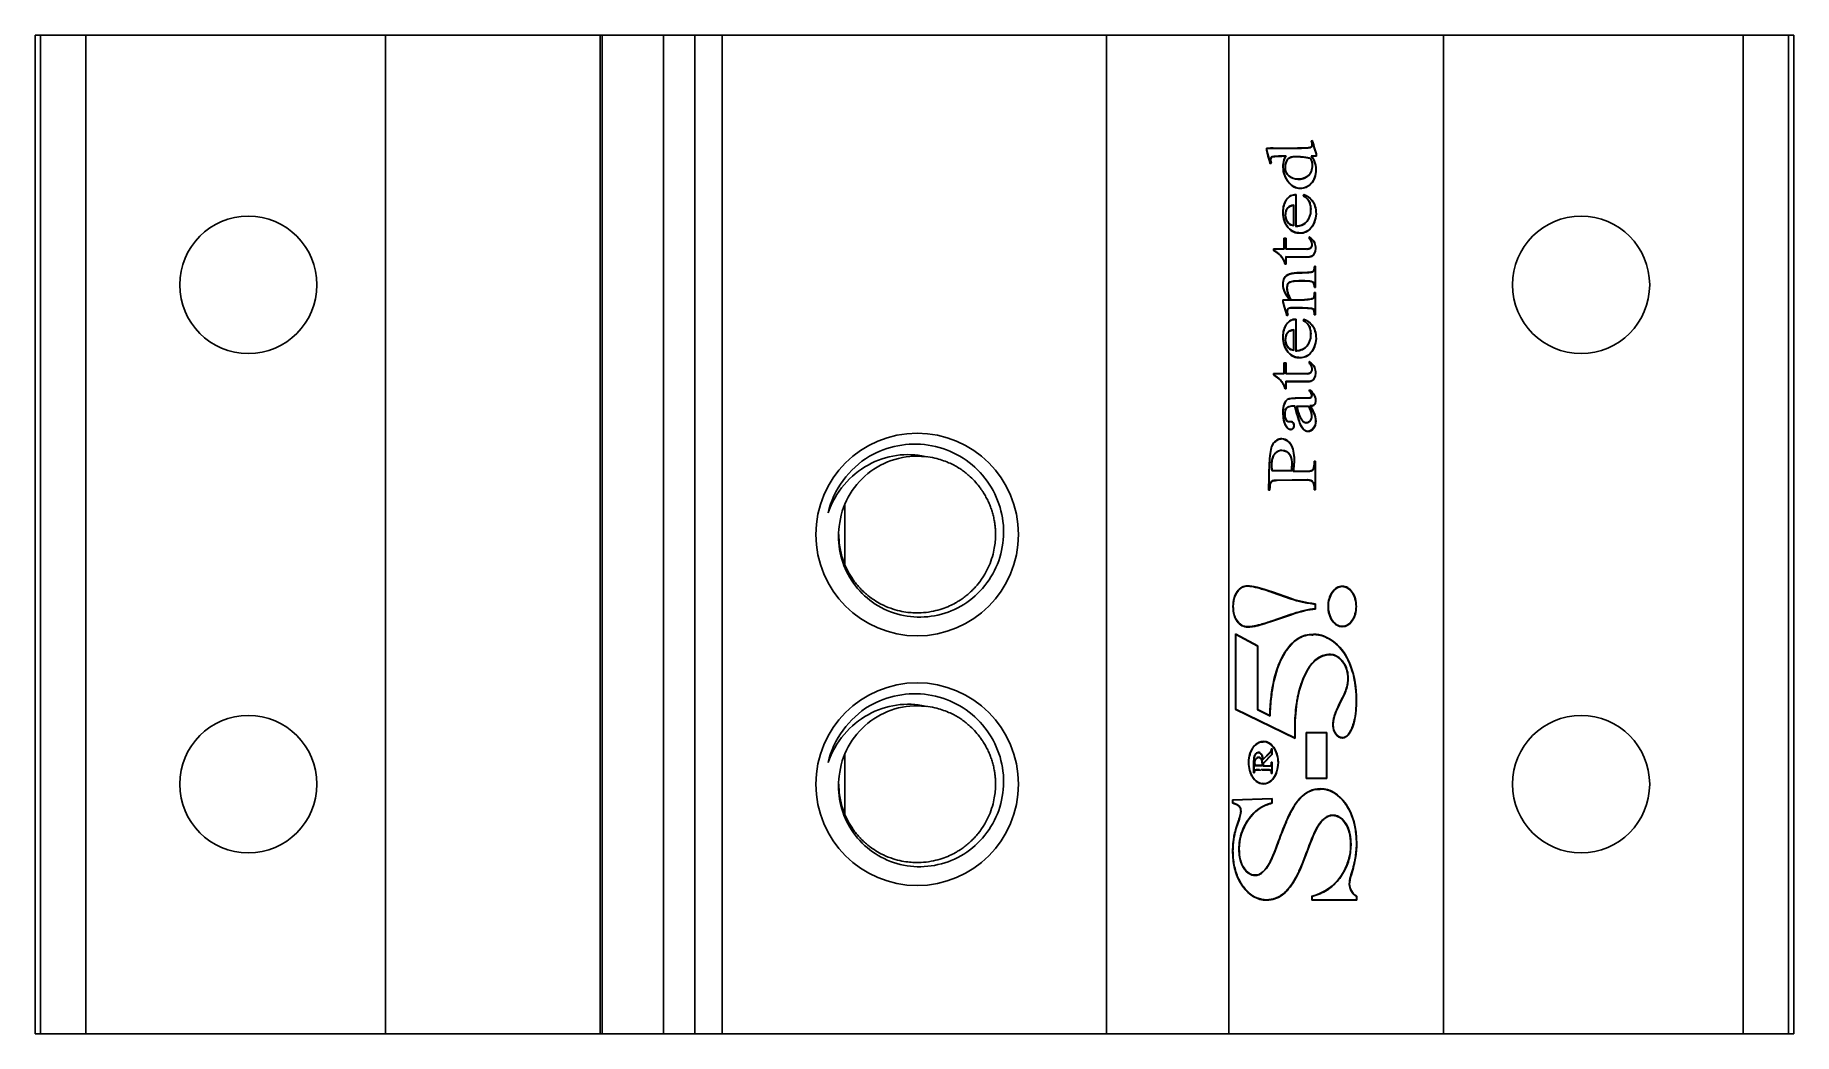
# Model space of a CAD drawing. Header units: inches. Extents: x -0.22 to 3.3, y -3.49 to -1.49.
import ezdxf

# ---------------------------------------------------------------- set-up
doc = ezdxf.new("R2010")
doc.units = ezdxf.units.IN
doc.header["$MEASUREMENT"] = 0

msp = doc.modelspace()

# ---------------------------------------------------------------- linework, layer by layer
at = {"color": 7, "linetype": 'Continuous', "lineweight": 25}
for p, q in [((-0.2244, -1.4945), (-0.2244, -3.4945)), ((3.2989, -1.4945), (-0.2244, -1.4945)), ((-0.2136, -3.4945), (-0.2136, -1.4945)), ((-0.1229, -3.4945), (-0.1229, -1.4945)), ((0.4773, -3.4945), (0.4773, -1.4945)), ((0.9073, -3.4945), (0.9073, -1.4945)), ((0.9116, -3.4945), (0.9116, -1.4945)), ((1.0342, -3.4945), (1.0342, -1.4945)), ((1.0973, -3.4945), (1.0973, -1.4945)), ((1.1522, -3.4945), (1.1522, -1.4945)), ((1.9222, -3.4945), (1.9222, -1.4945)), ((2.1672, -3.4945), (2.1672, -1.4945)), ((2.5971, -3.4945), (2.5971, -1.4945)), ((3.1974, -3.4945), (3.1974, -1.4945)), ((3.288, -3.4945), (3.288, -1.4945)), ((3.2989, -3.4945), (3.2989, -1.4945)), ((2.2422, -1.7206), (2.2506, -1.7203)), ((2.2422, -1.725), (2.2422, -1.7206)), ((2.2422, -1.7215), (2.2499, -1.7213)), ((2.2422, -1.7215), (2.2429, -1.7215)), ((2.2422, -1.7248), (2.2429, -1.7248)), ((2.2454, -1.7365), (2.2422, -1.7249)), ((2.2455, -1.7369), (2.2422, -1.725)), ((2.2429, -1.7215), (2.2506, -1.7213)), ((2.2429, -1.7248), (2.2429, -1.7215)), ((2.2461, -1.7365), (2.2429, -1.7248)), ((2.2499, -1.7213), (2.2506, -1.7213)), ((2.2657, -1.7205), (2.2765, -1.7205)), ((2.2657, -1.7205), (2.2664, -1.7205)), ((2.2765, -1.7206), (2.2772, -1.7206)), ((2.3321, -1.7064), (2.3345, -1.7053)), ((2.3322, -1.7071), (2.3334, -1.7065)), ((2.3322, -1.7071), (2.333, -1.7071)), ((2.333, -1.7071), (2.3341, -1.7065)), ((2.3334, -1.7065), (2.3341, -1.7065)), ((2.338, -1.7202), (2.3416, -1.7322)), ((2.338, -1.7202), (2.3387, -1.7202)), ((2.3381, -1.7206), (2.3416, -1.7324)), ((2.3387, -1.7202), (2.3423, -1.7322)), ((2.2495, -1.7511), (2.2454, -1.7365)), ((2.2454, -1.7365), (2.2461, -1.7365)), ((2.2498, -1.7524), (2.2455, -1.7369)), ((2.2502, -1.7511), (2.2461, -1.7365)), ((2.2495, -1.7511), (2.2502, -1.7511)), ((2.2516, -1.751), (2.2497, -1.752)), ((2.2523, -1.751), (2.2498, -1.7524)), ((2.2514, -1.7504), (2.2502, -1.7511)), ((2.2505, -1.7441), (2.2512, -1.7441)), ((2.2512, -1.7492), (2.2516, -1.751)), ((2.2516, -1.751), (2.2523, -1.751)), ((2.2752, -1.7585), (2.2759, -1.7585)), ((2.277, -1.7449), (2.2777, -1.7449)), ((2.2796, -1.737), (2.2803, -1.737)), ((2.2951, -1.7383), (2.2958, -1.7383)), ((2.3416, -1.736), (2.3316, -1.736)), ((2.3423, -1.737), (2.3325, -1.737)), ((2.334, -1.7546), (2.3347, -1.7546)), ((2.3382, -1.7469), (2.3389, -1.7469)), ((2.3416, -1.7322), (2.3416, -1.7324)), ((2.3416, -1.7322), (2.3423, -1.7322)), ((2.3416, -1.7324), (2.3416, -1.736)), ((2.3416, -1.736), (2.3416, -1.737)), ((2.3423, -1.7322), (2.3423, -1.737)), ((2.3047, -1.7824), (2.3063, -1.7822)), ((2.3047, -1.7824), (2.3054, -1.7824)), ((2.3063, -1.7825), (2.307, -1.7825)), ((2.3002, -1.8145), (2.2995, -1.8145)), ((2.3009, -1.8136), (2.3016, -1.8136)), ((2.3009, -1.8145), (2.3009, -1.8776)), ((2.3016, -1.8136), (2.3016, -1.8766)), ((2.3094, -1.8007), (2.3101, -1.8007)), ((2.316, -1.8167), (2.3173, -1.8136)), ((2.3163, -1.8163), (2.3169, -1.8148)), ((2.3163, -1.8163), (2.317, -1.8163)), ((2.3169, -1.8148), (2.3176, -1.8148)), ((2.317, -1.8163), (2.3176, -1.8148)), ((2.2801, -1.8544), (2.2808, -1.8544)), ((2.2847, -1.8403), (2.2854, -1.8403)), ((2.296, -1.8355), (2.2967, -1.8355)), ((2.2967, -1.8355), (2.2967, -1.8344)), ((2.2967, -1.8755), (2.2967, -1.8355)), ((2.2974, -1.8766), (2.2974, -1.8344)), ((2.3416, -1.8523), (2.3423, -1.8523)), ((2.2771, -1.9223), (2.2771, -1.901)), ((2.2771, -1.901), (2.2819, -1.901)), ((2.2771, -1.902), (2.2812, -1.902)), ((2.2778, -1.9233), (2.2778, -1.902)), ((2.2812, -1.901), (2.2812, -1.902)), ((2.2812, -1.902), (2.2812, -1.9233)), ((2.2819, -1.901), (2.2819, -1.9223)), ((2.2863, -1.8708), (2.2871, -1.8708)), ((2.296, -1.8755), (2.2967, -1.8755)), ((2.2967, -1.8766), (2.2967, -1.8755)), ((2.3009, -1.8766), (2.3016, -1.8766)), ((2.3092, -1.8912), (2.307, -1.8908)), ((2.3075, -1.8903), (2.3082, -1.8903)), ((2.3092, -1.8912), (2.3099, -1.8912)), ((2.3098, -1.8902), (2.3105, -1.8902)), ((2.3278, -1.9021), (2.3278, -1.8982)), ((2.3278, -1.8998), (2.3285, -1.8998)), ((2.3278, -1.9015), (2.3285, -1.9015)), ((2.3285, -1.9015), (2.3285, -1.8998)), ((2.2563, -1.9254), (2.2563, -1.9223)), ((2.2563, -1.9233), (2.257, -1.9233)), ((2.2563, -1.9248), (2.257, -1.9248)), ((2.2567, -1.9223), (2.2771, -1.9223)), ((2.257, -1.9248), (2.257, -1.9233)), ((2.257, -1.9233), (2.2574, -1.9233)), ((2.2574, -1.9233), (2.2778, -1.9233)), ((2.2771, -1.9233), (2.2771, -1.9223)), ((2.2812, -1.9223), (2.3209, -1.9223)), ((2.2812, -1.9233), (2.3209, -1.9233)), ((2.3228, -1.9381), (2.2812, -1.9378)), ((2.2812, -1.9378), (2.2812, -1.9522)), ((2.3221, -1.9381), (2.2812, -1.9378)), ((2.3202, -1.9223), (2.3223, -1.9223)), ((2.3223, -1.9224), (2.323, -1.9224)), ((2.329, -1.9221), (2.3297, -1.9221)), ((2.3325, -1.9374), (2.3332, -1.9374)), ((2.3334, -1.9127), (2.3341, -1.9127)), ((2.3407, -1.9219), (2.3414, -1.9219)), ((2.2812, -1.9522), (2.2794, -1.9522)), ((2.2819, -1.9532), (2.2797, -1.9532)), ((2.2812, -1.9388), (2.2819, -1.9388)), ((2.2812, -1.9522), (2.2812, -1.9532)), ((2.2819, -1.9388), (2.2819, -1.9532)), ((2.3228, -1.9391), (2.2819, -1.9388)), ((2.323, -1.9381), (2.3221, -1.9381)), ((2.3221, -1.9381), (2.3228, -1.9381)), ((2.3384, -1.9583), (2.3397, -1.9583)), ((2.3385, -1.9573), (2.3404, -1.9573)), ((2.3396, -1.9573), (2.3396, -1.9583)), ((2.3397, -1.9583), (2.3397, -1.9991)), ((2.3404, -1.9573), (2.3404, -2.0001)), ((2.2776, -1.9812), (2.2783, -1.9812)), ((2.3127, -1.987), (2.3119, -1.987)), ((2.3383, -1.9991), (2.3397, -1.9991)), ((2.3404, -2.0001), (2.3385, -2.0001)), ((2.3396, -1.9991), (2.3396, -2.0001)), ((2.2752, -2.0244), (2.2886, -2.0244)), ((2.2752, -2.0287), (2.2752, -2.0244)), ((2.2752, -2.0254), (2.2905, -2.0254)), ((2.2752, -2.0285), (2.2759, -2.0285)), ((2.2773, -2.036), (2.2752, -2.0286)), ((2.2774, -2.0364), (2.2752, -2.0287)), ((2.2759, -2.0285), (2.2759, -2.0254)), ((2.278, -2.036), (2.2759, -2.0285)), ((2.281, -2.0492), (2.2773, -2.036)), ((2.2773, -2.036), (2.278, -2.036)), ((2.2811, -2.0495), (2.2774, -2.0364)), ((2.2817, -2.0492), (2.278, -2.036)), ((2.2783, -2.0086), (2.279, -2.0086)), ((2.286, -2.0137), (2.2867, -2.0137)), ((2.2865, -2.0421), (2.2872, -2.0421)), ((2.291, -2.0245), (2.2918, -2.0245)), ((2.2924, -2.0409), (2.2932, -2.0409)), ((2.3379, -2.0096), (2.3404, -2.0096)), ((2.3379, -2.0106), (2.3397, -2.0106)), ((2.3397, -2.0096), (2.3397, -2.0106)), ((2.3397, -2.0106), (2.3397, -2.0538)), ((2.3404, -2.0096), (2.3404, -2.0548)), ((2.2826, -2.0549), (2.281, -2.0492)), ((2.281, -2.0492), (2.2817, -2.0492)), ((2.283, -2.0563), (2.2811, -2.0495)), ((2.2834, -2.0549), (2.2817, -2.0492)), ((2.2826, -2.0549), (2.2834, -2.0549)), ((2.2847, -2.0548), (2.2829, -2.0559)), ((2.2855, -2.0548), (2.283, -2.0563)), ((2.2846, -2.0542), (2.2834, -2.0549)), ((2.2837, -2.0478), (2.2844, -2.0478)), ((2.2843, -2.052), (2.2847, -2.0548)), ((2.2847, -2.0548), (2.2855, -2.0548)), ((2.3002, -2.0641), (2.2995, -2.0641)), ((2.3009, -2.0632), (2.3016, -2.0632)), ((2.3009, -2.0642), (2.3009, -2.1272)), ((2.3016, -2.0632), (2.3016, -2.1262)), ((2.316, -2.0663), (2.3173, -2.0633)), ((2.3163, -2.0659), (2.3169, -2.0644)), ((2.3163, -2.0659), (2.317, -2.0659)), ((2.3169, -2.0644), (2.3176, -2.0644)), ((2.317, -2.0659), (2.3176, -2.0644)), ((2.3397, -2.0538), (2.3379, -2.0538)), ((2.3404, -2.0548), (2.3379, -2.0548)), ((2.3396, -2.0538), (2.3396, -2.0548)), ((2.2801, -2.104), (2.2808, -2.104)), ((2.2847, -2.09), (2.2854, -2.09)), ((2.296, -2.0852), (2.2967, -2.0852)), ((2.2967, -2.0852), (2.2967, -2.0841)), ((2.2967, -2.1251), (2.2967, -2.0852)), ((2.2974, -2.1262), (2.2974, -2.0841)), ((2.3416, -2.102), (2.3423, -2.102)), ((2.2863, -2.1204), (2.2871, -2.1204)), ((2.296, -2.1251), (2.2967, -2.1251)), ((2.2967, -2.1262), (2.2967, -2.1251)), ((2.3009, -2.1262), (2.3016, -2.1262)), ((2.3092, -2.1408), (2.307, -2.1404)), ((2.3075, -2.1399), (2.3082, -2.1399)), ((2.3092, -2.1408), (2.3099, -2.1408)), ((2.3098, -2.1398), (2.3105, -2.1398)), ((2.3278, -2.1517), (2.3278, -2.1478)), ((2.2563, -2.175), (2.2563, -2.1719)), ((2.2563, -2.1729), (2.257, -2.1729)), ((2.2563, -2.1744), (2.257, -2.1744)), ((2.2567, -2.1719), (2.2771, -2.1719)), ((2.257, -2.1744), (2.257, -2.1729)), ((2.257, -2.1729), (2.2574, -2.1729)), ((2.2574, -2.1729), (2.2778, -2.1729)), ((2.2771, -2.1719), (2.2771, -2.1506)), ((2.2771, -2.1506), (2.2819, -2.1506)), ((2.2771, -2.1516), (2.2812, -2.1516)), ((2.2771, -2.1729), (2.2771, -2.1719)), ((2.2778, -2.1729), (2.2778, -2.1516)), ((2.2812, -2.1506), (2.2812, -2.1516)), ((2.2812, -2.1516), (2.2812, -2.1729)), ((2.2812, -2.1719), (2.3209, -2.172)), ((2.2812, -2.1729), (2.3209, -2.173)), ((2.2819, -2.1506), (2.2819, -2.1719)), ((2.3202, -2.172), (2.3223, -2.1719)), ((2.3223, -2.1721), (2.323, -2.1721)), ((2.3278, -2.1494), (2.3285, -2.1494)), ((2.3278, -2.1511), (2.3285, -2.1511)), ((2.3285, -2.1511), (2.3285, -2.1494)), ((2.329, -2.1717), (2.3297, -2.1717)), ((2.3334, -2.1623), (2.3341, -2.1623)), ((2.3407, -2.1715), (2.3414, -2.1715)), ((2.2812, -2.2018), (2.2794, -2.2018)), ((2.2819, -2.2028), (2.2797, -2.2028)), ((2.3228, -2.1877), (2.2812, -2.1874)), ((2.2812, -2.1874), (2.2812, -2.2018)), ((2.3221, -2.1877), (2.2812, -2.1874)), ((2.2812, -2.1884), (2.2819, -2.1884)), ((2.2812, -2.2018), (2.2812, -2.2028)), ((2.2819, -2.1884), (2.2819, -2.2028)), ((2.3228, -2.1887), (2.2819, -2.1884)), ((2.323, -2.1877), (2.3221, -2.1877)), ((2.3221, -2.1877), (2.3228, -2.1877)), ((2.3274, -2.2053), (2.3313, -2.2053)), ((2.3283, -2.2063), (2.331, -2.2063)), ((2.3325, -2.187), (2.3332, -2.187)), ((2.3329, -2.2157), (2.3336, -2.2157)), ((2.3368, -2.2135), (2.3375, -2.2135)), ((2.2788, -2.2548), (2.2795, -2.2548)), ((2.2833, -2.2407), (2.284, -2.2407)), ((2.284, -2.2243), (2.2847, -2.2243)), ((2.2986, -2.2375), (2.2922, -2.2375)), ((2.299, -2.2365), (2.2928, -2.2365)), ((2.3261, -2.2374), (2.3024, -2.2373)), ((2.3268, -2.2374), (2.3031, -2.2373)), ((2.3033, -2.2383), (2.304, -2.2383)), ((2.3264, -2.2384), (2.304, -2.2383)), ((2.3076, -2.2539), (2.3079, -2.2548)), ((2.3079, -2.2548), (2.3086, -2.2548)), ((2.3261, -2.2374), (2.3268, -2.2374)), ((2.3313, -2.236), (2.3291, -2.2362)), ((2.3292, -2.2213), (2.3299, -2.2213)), ((2.3305, -2.2374), (2.3313, -2.2374)), ((2.3314, -2.2363), (2.3321, -2.2363)), ((2.3367, -2.2494), (2.3374, -2.2494)), ((2.2794, -2.2594), (2.2804, -2.263)), ((2.2804, -2.263), (2.2811, -2.2643)), ((2.2804, -2.263), (2.2812, -2.263)), ((2.2854, -2.2681), (2.2861, -2.2681)), ((2.2898, -2.2837), (2.2905, -2.2837)), ((2.2902, -2.2847), (2.291, -2.2847)), ((2.2905, -2.2689), (2.2912, -2.2689)), ((2.2905, -2.2837), (2.2912, -2.2837)), ((2.2962, -2.272), (2.2969, -2.272)), ((2.3097, -2.2734), (2.3091, -2.2717)), ((2.3097, -2.2734), (2.3104, -2.2734)), ((2.3213, -2.2705), (2.322, -2.2705)), ((2.3252, -2.2874), (2.3259, -2.2874)), ((2.3306, -2.2657), (2.3313, -2.2657)), ((2.2726, -2.3031), (2.2734, -2.3031)), ((1.5403, -2.3377), (1.5612, -2.3387)), ((2.2524, -2.3577), (2.2531, -2.3577)), ((2.2558, -2.3375), (2.2565, -2.3375)), ((2.2726, -2.3264), (2.2718, -2.3264)), ((2.2897, -2.336), (2.2904, -2.336)), ((2.2976, -2.3507), (2.2983, -2.3507)), ((2.3378, -2.3478), (2.3403, -2.3478)), ((2.3378, -2.3488), (2.3396, -2.3488)), ((2.3396, -2.3478), (2.3396, -2.3488)), ((2.3396, -2.3488), (2.3396, -2.4043)), ((2.3403, -2.3478), (2.3403, -2.4053)), ((2.2534, -2.3662), (2.2567, -2.3663)), ((2.2534, -2.3662), (2.2541, -2.3662)), ((2.2536, -2.3672), (2.2574, -2.3673)), ((2.2541, -2.3662), (2.2574, -2.3663)), ((2.2567, -2.3663), (2.2913, -2.3664)), ((2.2567, -2.3663), (2.2574, -2.3663)), ((2.2574, -2.3663), (2.292, -2.3664)), ((2.2574, -2.3673), (2.2926, -2.3674)), ((2.2611, -2.3865), (2.2604, -2.3865)), ((2.2629, -2.3856), (2.2608, -2.3857)), ((2.3233, -2.3856), (2.2629, -2.3866)), ((2.2629, -2.3856), (2.2637, -2.3856)), ((2.324, -2.3856), (2.2636, -2.3866)), ((2.324, -2.3846), (2.2637, -2.3856)), ((2.2913, -2.3664), (2.292, -2.3664)), ((2.2918, -2.3674), (2.292, -2.3664)), ((2.2956, -2.3682), (2.3257, -2.3684)), ((2.2965, -2.362), (2.2958, -2.3672)), ((2.2958, -2.3672), (2.3249, -2.3674)), ((2.2958, -2.3672), (2.2965, -2.3672)), ((2.2965, -2.3672), (2.3257, -2.3674)), ((2.3233, -2.3856), (2.324, -2.3856)), ((2.3249, -2.3674), (2.3257, -2.3674)), ((2.2486, -2.4046), (2.2467, -2.4046)), ((2.2493, -2.4056), (2.2467, -2.4056)), ((2.3396, -2.4043), (2.3378, -2.4043)), ((2.3403, -2.4053), (2.3378, -2.4053)), ((2.3396, -2.4043), (2.3396, -2.4053)), ((1.3863, -2.4802), (1.3866, -2.4775)), ((2.2047, -2.598), (2.204, -2.598)), ((2.3942, -2.5989), (2.3935, -2.5989)), ((2.2534, -2.6096), (2.2542, -2.6096)), ((2.2534, -2.6096), (2.2915, -2.6229)), ((2.254, -2.6106), (2.292, -2.6238)), ((2.2542, -2.6096), (2.2922, -2.6229)), ((2.2915, -2.6229), (2.2922, -2.6229)), ((2.3396, -2.6332), (2.3403, -2.6332)), ((2.3396, -2.6341), (2.3396, -2.6429)), ((2.3403, -2.6332), (2.3403, -2.6438)), ((2.2915, -2.6553), (2.2534, -2.6683)), ((2.2534, -2.6683), (2.2542, -2.6683)), ((2.292, -2.6543), (2.254, -2.6673)), ((2.2922, -2.6553), (2.2542, -2.6683)), ((2.2915, -2.6553), (2.2922, -2.6553)), ((2.3396, -2.6438), (2.3403, -2.6438)), ((2.18, -2.6934), (2.2252, -2.7174)), ((2.18, -2.8449), (2.18, -2.6934)), ((2.18, -2.6938), (2.2245, -2.7174)), ((2.18, -2.6949), (2.1807, -2.6949)), ((2.1807, -2.8442), (2.1807, -2.6949)), ((2.1807, -2.6949), (2.2245, -2.7181)), ((2.2046, -2.679), (2.2053, -2.679)), ((2.3367, -2.6949), (2.336, -2.6949)), ((2.3934, -2.6782), (2.3941, -2.6782)), ((2.2245, -2.7174), (2.2252, -2.7174)), ((2.2245, -2.7174), (2.2245, -2.7181)), ((2.2245, -2.7181), (2.2245, -2.8457)), ((2.2252, -2.7174), (2.2252, -2.845)), ((2.2789, -2.7311), (2.2797, -2.7311)), ((2.3695, -2.7355), (2.3688, -2.7355)), ((2.4031, -2.7997), (2.4039, -2.7997)), ((1.5403, -2.8377), (1.5612, -2.8387)), ((2.2984, -2.9016), (2.18, -2.8442)), ((2.18, -2.8442), (2.1807, -2.8442)), ((2.2998, -2.903), (2.18, -2.8449)), ((2.2991, -2.9016), (2.1807, -2.8442)), ((2.2245, -2.845), (2.2482, -2.857)), ((2.2245, -2.845), (2.2252, -2.845)), ((2.2245, -2.8457), (2.2496, -2.8584)), ((2.2252, -2.845), (2.2489, -2.857)), ((2.3929, -2.8251), (2.3936, -2.8251)), ((2.2482, -2.857), (2.2489, -2.857)), ((2.4113, -2.8872), (2.4121, -2.8872)), ((2.2363, -2.9096), (2.2356, -2.9096)), ((2.2521, -2.924), (2.2535, -2.924)), ((2.2528, -2.924), (2.2528, -2.925)), ((2.2535, -2.924), (2.2535, -2.9352)), ((2.2984, -2.9016), (2.2991, -2.9016)), ((2.3218, -2.9834), (2.3218, -2.891)), ((2.3218, -2.891), (2.3636, -2.891)), ((2.3218, -2.892), (2.3629, -2.892)), ((2.3225, -2.9824), (2.3225, -2.892)), ((2.3628, -2.891), (2.3628, -2.892)), ((2.3629, -2.892), (2.3629, -2.9824)), ((2.3636, -2.891), (2.3636, -2.9834)), ((2.3936, -2.9011), (2.3943, -2.9011)), ((2.219, -2.9565), (2.2337, -2.9565)), ((2.2192, -2.9575), (2.2344, -2.9575)), ((2.2263, -2.9315), (2.2256, -2.9315)), ((2.227, -2.9413), (2.2263, -2.9413)), ((2.2346, -2.9457), (2.248, -2.9321)), ((2.235, -2.9441), (2.2357, -2.9441)), ((2.2353, -2.9457), (2.2488, -2.9321)), ((2.2528, -2.9347), (2.2356, -2.9524)), ((2.2528, -2.9352), (2.2356, -2.9529)), ((2.2356, -2.9524), (2.2356, -2.9585)), ((2.2356, -2.953), (2.2363, -2.953)), ((2.2356, -2.9575), (2.2494, -2.9575)), ((2.2356, -2.9585), (2.2495, -2.9585)), ((2.2357, -2.9441), (2.2484, -2.9313)), ((2.2535, -2.9352), (2.2363, -2.953)), ((2.2363, -2.953), (2.2363, -2.9575)), ((2.248, -2.9321), (2.2488, -2.9321)), ((2.2513, -2.9278), (2.252, -2.9278)), ((2.252, -2.925), (2.2528, -2.925)), ((2.2521, -2.9503), (2.2535, -2.9503)), ((2.2521, -2.9513), (2.2528, -2.9513)), ((2.2528, -2.925), (2.2528, -2.9347)), ((2.2528, -2.9347), (2.2528, -2.9352)), ((2.2528, -2.9352), (2.2535, -2.9352)), ((2.2528, -2.9503), (2.2528, -2.9513)), ((2.2528, -2.9513), (2.2528, -2.9719)), ((2.2535, -2.9503), (2.2535, -2.9729)), ((2.259, -2.9248), (2.2597, -2.9248)), ((1.3863, -2.9802), (1.3866, -2.9775)), ((2.2127, -2.9775), (2.2134, -2.9775)), ((2.2167, -2.971), (2.2176, -2.971)), ((2.2182, -2.972), (2.2167, -2.972)), ((2.2176, -2.971), (2.2175, -2.972)), ((2.2196, -2.9666), (2.2203, -2.9666)), ((2.2322, -2.9654), (2.2315, -2.9654)), ((2.2355, -2.9933), (2.2362, -2.9933)), ((2.2498, -2.9659), (2.2505, -2.9659)), ((2.2521, -2.9719), (2.2528, -2.9719)), ((2.2535, -2.9729), (2.2521, -2.9729)), ((2.2528, -2.9719), (2.2528, -2.9729)), ((2.3629, -2.9824), (2.3218, -2.9824)), ((2.3636, -2.9834), (2.3218, -2.9834)), ((2.3628, -2.9824), (2.3628, -2.9834)), ((2.1746, -3.0256), (2.2539, -3.0232)), ((2.1746, -3.0266), (2.2525, -3.0242)), ((2.1746, -3.0328), (2.1746, -3.0256)), ((2.1746, -3.0266), (2.1753, -3.0266)), ((2.1753, -3.0266), (2.2532, -3.0242)), ((2.1753, -3.032), (2.1753, -3.0266)), ((2.2525, -3.0242), (2.2532, -3.0242)), ((2.2532, -3.0232), (2.2532, -3.0242)), ((2.2532, -3.0242), (2.2532, -3.032)), ((2.2539, -3.0232), (2.2539, -3.0328)), ((2.3086, -3.0236), (2.3093, -3.0236)), ((2.3504, -3.0044), (2.3497, -3.0044)), ((2.1746, -3.032), (2.1753, -3.032)), ((2.2532, -3.0328), (2.2539, -3.0328)), ((2.3755, -3.0574), (2.3748, -3.0574)), ((2.1773, -3.0985), (2.1781, -3.0985)), ((2.2701, -3.0989), (2.2708, -3.0989)), ((2.325, -3.125), (2.3257, -3.125)), ((2.2496, -3.1501), (2.2503, -3.1501)), ((2.2187, -3.1764), (2.2194, -3.1764)), ((2.2331, -3.1723), (2.2338, -3.1723)), ((2.4117, -3.1761), (2.4124, -3.1761)), ((2.2428, -3.226), (2.2435, -3.226)), ((2.3335, -3.227), (2.3335, -3.2188)), ((2.3335, -3.2196), (2.3342, -3.2196)), ((2.4225, -3.226), (2.3335, -3.226)), ((2.4232, -3.227), (2.3335, -3.227)), ((2.3342, -3.226), (2.3342, -3.2196)), ((2.4225, -3.2188), (2.4232, -3.2188)), ((2.4225, -3.2194), (2.4225, -3.226)), ((2.4225, -3.226), (2.4225, -3.227)), ((2.4232, -3.2188), (2.4232, -3.227)), ((3.2989, -3.4945), (-0.2244, -3.4945))]:
    msp.add_line(p, q, dxfattribs=at)
at = {"color": 8, "linetype": 'Continuous', "lineweight": 25}
for p, q in [((2.3412, -1.7638), (2.3419, -1.7638)), ((2.2751, -1.8488), (2.2758, -1.8488)), ((2.2751, -2.0984), (2.2758, -2.0984)), ((2.2931, -2.3557), (2.2938, -2.3557)), ((1.3977, -2.5544), (1.3977, -2.4345)), ((2.3657, -2.6386), (2.3664, -2.6386)), ((2.4218, -2.6386), (2.4225, -2.6386)), ((1.3977, -3.0544), (1.3977, -2.9345))]:
    msp.add_line(p, q, dxfattribs=at)
at = {"color": 7, "linetype": 'Continuous', "lineweight": 25}
for centre, radius in [((0.2026, -1.9945), 0.1375), ((2.8726, -1.9945), 0.1375), ((1.5426, -2.4945), 0.203), ((1.5426, -2.9945), 0.203), ((0.2026, -2.9945), 0.1375), ((2.8726, -2.9945), 0.1375)]:
    msp.add_circle(centre, radius, dxfattribs=at)
for points, knots in [([(2.2504, -1.7203), (2.2538, -1.7204), (2.2589, -1.7205), (2.264, -1.7205), (2.2657, -1.7205)], [0, 0, 0, 0, 0.674181, 1, 1, 1, 1]), ([(2.2664, -1.7205), (2.3076, -1.7207), (2.3292, -1.72), (2.3331, -1.717), (2.3338, -1.7151), (2.333, -1.7107), (2.3328, -1.7092), (2.3324, -1.7078), (2.3322, -1.7071), (2.3321, -1.7064)], [12, 12, 12, 12, 13, 13, 14, 14, 15, 15, 16, 16, 16, 16]), ([(2.333, -1.7071), (2.3331, -1.7075), (2.3332, -1.708), (2.3333, -1.7084), (2.3334, -1.7087), (2.3335, -1.7092), (2.3336, -1.7098), (2.3337, -1.7105), (2.3338, -1.7111), (2.3339, -1.7116), (2.3341, -1.7124), (2.3342, -1.713), (2.3342, -1.7135), (2.3343, -1.7146), (2.3341, -1.7157), (2.3337, -1.7166), (2.3334, -1.7174), (2.3328, -1.7182), (2.332, -1.7189), (2.3317, -1.7193), (2.3312, -1.7195), (2.3307, -1.7197), (2.3305, -1.7198), (2.3302, -1.7199), (2.3298, -1.72), (2.3292, -1.7201), (2.3285, -1.7202), (2.3275, -1.7203), (2.3263, -1.7205), (2.3247, -1.7206), (2.3228, -1.7207), (2.3181, -1.721), (2.3118, -1.7212), (2.304, -1.7214), (2.2941, -1.7215), (2.2816, -1.7216), (2.2664, -1.7215)], [0, 0, 0, 0, 0.013393, 0.013393, 0.013393, 0.026786, 0.026786, 0.026786, 0.044643, 0.044643, 0.044643, 0.0625, 0.0625, 0.0625, 0.09375, 0.09375, 0.09375, 0.125, 0.125, 0.125, 0.14375, 0.14375, 0.14375, 0.15625, 0.15625, 0.15625, 0.1875, 0.1875, 0.1875, 0.25, 0.25, 0.25, 0.5, 0.5, 0.5, 1, 1, 1, 1]), ([(2.2765, -1.7215), (2.2855, -1.7215), (2.3006, -1.7215), (2.3174, -1.7211), (2.326, -1.7205), (2.3287, -1.7201), (2.3303, -1.7197), (2.3314, -1.7189), (2.3323, -1.7179), (2.333, -1.7166), (2.3335, -1.7151), (2.3335, -1.7118), (2.3328, -1.7091), (2.3322, -1.7071)], [0, 0, 0, 0, 0.416319, 0.709337, 0.782585, 0.819208, 0.83772, 0.855566, 0.875395, 0.891588, 0.90974, 0.927724, 1, 1, 1, 1]), ([(2.3339, -1.7056), (2.3343, -1.7073), (2.3357, -1.7122), (2.3371, -1.717), (2.338, -1.7202)], [0, 0, 0, 0, 0.34854, 1, 1, 1, 1]), ([(2.2817, -1.736), (2.2778, -1.7361), (2.2691, -1.7363), (2.2577, -1.7369), (2.2515, -1.7378), (2.2512, -1.7401), (2.2506, -1.7429), (2.2505, -1.7441)], [1.972513, 1.972513, 1.972513, 1.972513, 2.227085, 2.481656, 2.990798, 3.499941, 4.009083, 4.009083, 4.009083, 4.009083]), ([(2.2796, -1.737), (2.2754, -1.7371), (2.2684, -1.7373), (2.2598, -1.7377), (2.255, -1.7383), (2.2525, -1.7385), (2.2515, -1.7397), (2.2512, -1.7404), (2.251, -1.7408)], [0, 0, 0, 0, 0.427707, 0.726614, 0.871268, 0.937165, 0.968845, 1, 1, 1, 1]), ([(2.2803, -1.737), (2.2632, -1.7374), (2.2541, -1.738), (2.2519, -1.7398), (2.2513, -1.7415), (2.2512, -1.7441)], [2, 2, 2, 2, 3, 3, 4, 4, 4, 4]), ([(2.2512, -1.7441), (2.2513, -1.7456), (2.2514, -1.7466), (2.2516, -1.7478), (2.2519, -1.749), (2.2523, -1.751)], [4, 4, 4, 4, 5, 5, 6, 6, 6, 6]), ([(2.3419, -1.7638), (2.3418, -1.7759), (2.3386, -1.7852), (2.3259, -1.7984), (2.3185, -1.8017), (2.3012, -1.8017), (2.2934, -1.7975), (2.2793, -1.7807), (2.2756, -1.7705), (2.2752, -1.7585)], [23, 23, 23, 23, 24, 24, 25, 25, 26, 26, 27, 27, 27, 27]), ([(2.3094, -1.8007), (2.3093, -1.8007), (2.3052, -1.8016), (2.2966, -1.7982), (2.2858, -1.7894), (2.2774, -1.7755), (2.2759, -1.7641), (2.2752, -1.7585)], [0, 0, 0, 0, 0.005488, 0.254671, 0.512848, 0.762053, 1, 1, 1, 1]), ([(2.3412, -1.7638), (2.3411, -1.7691), (2.3396, -1.7803), (2.33, -1.7955), (2.314, -1.8026), (2.2976, -1.7988), (2.2824, -1.7858), (2.2763, -1.7697), (2.2759, -1.7585)], [23.000216, 23.000216, 23.000216, 23.000216, 23.500156, 24.000096, 24.999977, 25.499917, 25.999857, 26.999738, 26.999738, 26.999738, 26.999738]), ([(2.2951, -1.7383), (2.2926, -1.7387), (2.287, -1.7404), (2.2827, -1.7452), (2.2802, -1.7519), (2.2791, -1.7608), (2.2807, -1.7691), (2.2885, -1.7788), (2.2986, -1.7824), (2.3047, -1.7824)], [2.002068, 2.002068, 2.002068, 2.002068, 2.501907, 3.001746, 3.501585, 4.001425, 4.501264, 5.001103, 6.000782, 6.000782, 6.000782, 6.000782]), ([(2.2958, -1.7373), (2.2898, -1.7382), (2.2856, -1.7407), (2.2808, -1.749), (2.2796, -1.7543), (2.2796, -1.767), (2.2822, -1.7724), (2.2926, -1.7812), (2.2986, -1.7834), (2.3054, -1.7834)], [2, 2, 2, 2, 3, 3, 4, 4, 5, 5, 6, 6, 6, 6]), ([(2.2958, -1.7383), (2.2933, -1.7387), (2.2877, -1.7404), (2.2834, -1.7452), (2.2809, -1.7519), (2.2799, -1.7608), (2.2814, -1.7691), (2.2892, -1.7788), (2.2993, -1.7824), (2.3054, -1.7824)], [2.002068, 2.002068, 2.002068, 2.002068, 2.501907, 3.001746, 3.501585, 4.001425, 4.501264, 5.001103, 6.000782, 6.000782, 6.000782, 6.000782]), ([(2.334, -1.7546), (2.3338, -1.7494), (2.3328, -1.7452), (2.3289, -1.7389), (2.317, -1.7373), (2.2951, -1.7373)], [0, 0, 0, 0, 1, 1, 2, 2, 2, 2]), ([(2.3347, -1.7546), (2.3345, -1.7494), (2.3335, -1.7452), (2.3296, -1.7389), (2.3177, -1.7373), (2.2958, -1.7373)], [0, 0, 0, 0, 1, 1, 2, 2, 2, 2]), ([(2.334, -1.7546), (2.3339, -1.7523), (2.3335, -1.7487), (2.3322, -1.7451), (2.3313, -1.7426), (2.3288, -1.7409), (2.3217, -1.7394), (2.3127, -1.7386), (2.3038, -1.7383), (2.2984, -1.7383), (2.2958, -1.7383)], [0.001365, 0.001365, 0.001365, 0.001365, 0.500883, 0.750642, 1.000401, 1.250159, 1.499918, 1.749677, 1.874557, 1.999436, 1.999436, 1.999436, 1.999436]), ([(2.3054, -1.7834), (2.3127, -1.7839), (2.3194, -1.7817), (2.3316, -1.7718), (2.3347, -1.7644), (2.3347, -1.7546)], [6, 6, 6, 6, 7, 7, 8, 8, 8, 8]), ([(2.3054, -1.7824), (2.3121, -1.7829), (2.3233, -1.7793), (2.3326, -1.7678), (2.334, -1.7589), (2.334, -1.7546)], [5.999272, 5.999272, 5.999272, 5.999272, 6.999276, 7.499279, 7.999281, 7.999281, 7.999281, 7.999281]), ([(2.3066, -1.7832), (2.3095, -1.783), (2.3158, -1.7827), (2.3234, -1.7783), (2.3289, -1.7729), (2.3319, -1.7677), (2.3337, -1.7614), (2.3339, -1.7569), (2.334, -1.7546)], [0, 0, 0, 0, 0.228172, 0.500978, 0.631899, 0.752324, 0.871777, 1, 1, 1, 1]), ([(2.3412, -1.7638), (2.3411, -1.7759), (2.3378, -1.7852), (2.3252, -1.7984), (2.3178, -1.8017), (2.3091, -1.8017)], [23, 23, 23, 23, 24, 24, 25, 25, 25, 25]), ([(2.2751, -1.8489), (2.275, -1.839), (2.2774, -1.8305), (2.2872, -1.8164), (2.2936, -1.8131), (2.3016, -1.8136)], [0, 0, 0, 0, 1, 1, 2, 2, 2, 2]), ([(2.2751, -1.8488), (2.275, -1.8401), (2.2787, -1.8264), (2.2894, -1.8159), (2.2967, -1.8144), (2.3002, -1.8145)], [0.00001, 0.00001, 0.00001, 0.00001, 0.98569, 1.47853, 1.97137, 1.97137, 1.97137, 1.97137]), ([(2.2758, -1.8488), (2.2757, -1.8401), (2.2794, -1.8264), (2.2901, -1.8159), (2.2974, -1.8144), (2.3009, -1.8145)], [0.00001, 0.00001, 0.00001, 0.00001, 0.98569, 1.47853, 1.97137, 1.97137, 1.97137, 1.97137]), ([(2.3002, -1.8776), (2.3026, -1.8775), (2.3077, -1.8769), (2.316, -1.8743), (2.3272, -1.8654), (2.3317, -1.8493), (2.3303, -1.834), (2.3276, -1.8265), (2.3233, -1.8215), (2.3185, -1.8177), (2.3163, -1.8163)], [2.976231, 2.976231, 2.976231, 2.976231, 3.224789, 3.473346, 3.970461, 4.964692, 5.461807, 5.958922, 6.456037, 6.953152, 6.953152, 6.953152, 6.953152]), ([(2.3009, -1.8776), (2.3033, -1.8775), (2.3084, -1.8769), (2.3167, -1.8743), (2.3279, -1.8654), (2.3324, -1.8493), (2.331, -1.834), (2.3284, -1.8265), (2.324, -1.8215), (2.3193, -1.8177), (2.317, -1.8163)], [2.976231, 2.976231, 2.976231, 2.976231, 3.224789, 3.473346, 3.970461, 4.964692, 5.461807, 5.958922, 6.456037, 6.953152, 6.953152, 6.953152, 6.953152]), ([(2.3016, -1.8766), (2.3118, -1.8759), (2.3193, -1.8724), (2.3286, -1.8599), (2.331, -1.8527), (2.3308, -1.8366), (2.3296, -1.8308), (2.3249, -1.8234), (2.3211, -1.82), (2.316, -1.8167)], [3, 3, 3, 3, 4, 4, 5, 5, 6, 6, 7, 7, 7, 7]), ([(2.3166, -1.8136), (2.3231, -1.8155), (2.3288, -1.8195), (2.3386, -1.8319), (2.3413, -1.8408), (2.3416, -1.8523)], [8, 8, 8, 8, 9, 9, 10, 10, 10, 10]), ([(2.3173, -1.8136), (2.3238, -1.8155), (2.3295, -1.8195), (2.3394, -1.8319), (2.342, -1.8408), (2.3423, -1.8523)], [8, 8, 8, 8, 9, 9, 10, 10, 10, 10]), ([(2.3176, -1.8148), (2.3237, -1.8166), (2.3326, -1.8227), (2.3401, -1.8366), (2.3415, -1.8473), (2.3416, -1.8523)], [8.02509, 8.02509, 8.02509, 8.02509, 9.011546, 9.504774, 9.998003, 9.998003, 9.998003, 9.998003]), ([(2.3075, -1.8898), (2.3033, -1.8894), (2.2944, -1.8884), (2.2834, -1.8787), (2.2763, -1.8644), (2.2755, -1.854), (2.2751, -1.8488)], [0, 0, 0, 0, 0.260181, 0.55279, 0.774967, 1, 1, 1, 1]), ([(2.3099, -1.8912), (2.3006, -1.8919), (2.2925, -1.8883), (2.2788, -1.8722), (2.2753, -1.8617), (2.2751, -1.8489)], [12, 12, 12, 12, 13, 13, 14, 14, 14, 14]), ([(2.3099, -1.8902), (2.3016, -1.8908), (2.2881, -1.8849), (2.2776, -1.8667), (2.2759, -1.8547), (2.2758, -1.8488)], [11.999091, 11.999091, 11.999091, 11.999091, 12.999542, 13.499767, 13.999992, 13.999992, 13.999992, 13.999992]), ([(2.3416, -1.8523), (2.3408, -1.8648), (2.3371, -1.8745), (2.3243, -1.8881), (2.3171, -1.8914), (2.3092, -1.8912)], [10, 10, 10, 10, 11, 11, 12, 12, 12, 12]), ([(2.3423, -1.8523), (2.3415, -1.8648), (2.3379, -1.8745), (2.325, -1.8881), (2.3178, -1.8914), (2.3099, -1.8912)], [10, 10, 10, 10, 11, 11, 12, 12, 12, 12]), ([(2.3416, -1.8523), (2.3413, -1.8579), (2.3391, -1.8694), (2.3289, -1.8852), (2.3173, -1.8904), (2.3099, -1.8902)], [10.001849, 10.001849, 10.001849, 10.001849, 10.501655, 11.001461, 12.001073, 12.001073, 12.001073, 12.001073]), ([(2.3271, -1.8982), (2.3332, -1.9024), (2.3369, -1.9064), (2.34, -1.9138), (2.3407, -1.9178), (2.3407, -1.9219)], [8, 8, 8, 8, 9, 9, 10, 10, 10, 10]), ([(2.3278, -1.8982), (2.3339, -1.9024), (2.3377, -1.9064), (2.3407, -1.9138), (2.3414, -1.9178), (2.3414, -1.9219)], [8, 8, 8, 8, 9, 9, 10, 10, 10, 10]), ([(2.3334, -1.9127), (2.3331, -1.9102), (2.3325, -1.908), (2.3307, -1.9047), (2.3295, -1.9033), (2.3278, -1.9021)], [5, 5, 5, 5, 6, 6, 7, 7, 7, 7]), ([(2.2794, -1.9522), (2.2786, -1.95), (2.2769, -1.9454), (2.2744, -1.9408), (2.2693, -1.9342), (2.2629, -1.929), (2.2584, -1.926), (2.2563, -1.9248)], [15.054133, 15.054133, 15.054133, 15.054133, 15.784995, 16.515856, 17.246718, 17.612149, 17.97758, 17.97758, 17.97758, 17.97758]), ([(2.2797, -1.9532), (2.2785, -1.9498), (2.2774, -1.947), (2.2754, -1.9426), (2.2734, -1.9398), (2.2674, -1.9329), (2.2627, -1.9292), (2.2563, -1.9254)], [15, 15, 15, 15, 16, 16, 17, 17, 18, 18, 18, 18]), ([(2.2801, -1.9522), (2.2793, -1.95), (2.2776, -1.9454), (2.2751, -1.9408), (2.27, -1.9342), (2.2636, -1.929), (2.2591, -1.926), (2.257, -1.9248)], [15.054133, 15.054133, 15.054133, 15.054133, 15.784995, 16.515856, 17.246718, 17.612149, 17.97758, 17.97758, 17.97758, 17.97758]), ([(2.3248, -1.9232), (2.3249, -1.9232), (2.3263, -1.9232), (2.3277, -1.9226), (2.329, -1.9221)], [0, 0, 0, 0, 0.082791, 1, 1, 1, 1]), ([(2.3325, -1.9374), (2.3308, -1.9381), (2.3285, -1.9389), (2.3261, -1.939), (2.3254, -1.939)], [0, 0, 0, 0, 0.71814, 1, 1, 1, 1]), ([(2.329, -1.9221), (2.3296, -1.9217), (2.3309, -1.9208), (2.3321, -1.919), (2.3324, -1.9178), (2.3324, -1.9177)], [0, 0, 0, 0, 0.456816, 0.937257, 1, 1, 1, 1]), ([(2.2776, -1.9812), (2.2793, -1.9782), (2.2834, -1.9748), (2.2936, -1.9717), (2.3041, -1.9708), (2.3165, -1.9709), (2.3277, -1.9703), (2.3354, -1.969), (2.3375, -1.9656), (2.3383, -1.9611), (2.3384, -1.9583)], [14.00217, 14.00217, 14.00217, 14.00217, 14.367874, 14.733577, 14.916429, 15.099281, 15.464985, 15.830688, 16.196392, 16.927799, 16.927799, 16.927799, 16.927799]), ([(2.2777, -1.9806), (2.2819, -1.9734), (2.2924, -1.9698), (2.3258, -1.9698), (2.3348, -1.9689), (2.3377, -1.965), (2.3384, -1.9618), (2.3385, -1.9573)], [14, 14, 14, 14, 15, 15, 16, 16, 17, 17, 17, 17]), ([(2.2783, -1.9812), (2.28, -1.9782), (2.2841, -1.9748), (2.2943, -1.9717), (2.3048, -1.9708), (2.3172, -1.9709), (2.3284, -1.9703), (2.3361, -1.969), (2.3382, -1.9656), (2.339, -1.9611), (2.3391, -1.9583)], [14.00217, 14.00217, 14.00217, 14.00217, 14.367874, 14.733577, 14.916429, 15.099281, 15.464985, 15.830688, 16.196392, 16.927799, 16.927799, 16.927799, 16.927799]), ([(2.2784, -2.0091), (2.2762, -2.0039), (2.2751, -1.9988), (2.2751, -1.9887), (2.276, -1.9843), (2.2777, -1.9806)], [12, 12, 12, 12, 13, 13, 14, 14, 14, 14]), ([(2.3391, -1.9991), (2.3388, -1.9966), (2.3376, -1.9911), (2.3359, -1.9877), (2.3271, -1.9864), (2.3167, -1.9859), (2.3034, -1.9861), (2.2915, -1.987), (2.2855, -1.9898), (2.2823, -1.9991), (2.2839, -2.0093), (2.2861, -2.0142)], [20.059356, 20.059356, 20.059356, 20.059356, 20.676996, 21.294637, 21.603457, 21.912277, 22.221097, 22.529917, 23.147557, 23.765197, 25.000477, 25.000477, 25.000477, 25.000477]), ([(2.3119, -1.987), (2.3084, -1.987), (2.3021, -1.9871), (2.2945, -1.9878), (2.2896, -1.9887), (2.2866, -1.9903), (2.2845, -1.9932), (2.2831, -1.9985), (2.2833, -2.0059), (2.2851, -2.0111), (2.286, -2.0137)], [0, 0, 0, 0, 0.2474904, 0.4330964, 0.5308964, 0.5891369, 0.6552884, 0.7225595, 0.8606837, 1, 1, 1, 1]), ([(2.3385, -2.0001), (2.338, -1.9952), (2.3371, -1.9918), (2.3344, -1.988), (2.3267, -1.987), (2.2986, -1.987), (2.2903, -1.9881), (2.2853, -1.9923), (2.284, -1.9957), (2.284, -2.0053), (2.2849, -2.0097), (2.2867, -2.0137)], [20, 20, 20, 20, 21, 21, 22, 22, 23, 23, 24, 24, 25, 25, 25, 25]), ([(2.3383, -1.9991), (2.338, -1.997), (2.3375, -1.9941), (2.3366, -1.9908), (2.3356, -1.989), (2.334, -1.988), (2.331, -1.987), (2.3236, -1.9861), (2.317, -1.9861), (2.3122, -1.986)], [0, 0, 0, 0, 0.145744, 0.195537, 0.242626, 0.291006, 0.361788, 0.536566, 1, 1, 1, 1]), ([(2.2865, -2.0421), (2.2861, -2.0423), (2.2854, -2.0426), (2.2851, -2.0433), (2.2849, -2.0435)], [0, 0, 0, 0, 0.7170702, 1, 1, 1, 1]), ([(2.2907, -2.0255), (2.2957, -2.0254), (2.3046, -2.0254), (2.3162, -2.025), (2.3246, -2.0244), (2.3302, -2.0237), (2.3335, -2.0229), (2.3351, -2.0222), (2.3359, -2.0217), (2.3365, -2.0211), (2.3369, -2.0203), (2.3371, -2.0194), (2.3372, -2.0186), (2.3376, -2.0169), (2.338, -2.0142), (2.338, -2.012), (2.3379, -2.0106)], [0, 0, 0, 0, 0.27832, 0.500225, 0.645473, 0.750306, 0.812834, 0.829973, 0.844094, 0.860532, 0.875164, 0.880833, 0.893119, 0.911075, 0.946787, 1, 1, 1, 1]), ([(2.3387, -2.0106), (2.3387, -2.0121), (2.3387, -2.0135), (2.3386, -2.0147), (2.3385, -2.0155), (2.3384, -2.0164), (2.3382, -2.0174), (2.3381, -2.0181), (2.338, -2.0185), (2.3379, -2.0187), (2.3378, -2.0195), (2.3377, -2.0199), (2.3377, -2.02), (2.3375, -2.0207), (2.3371, -2.0213), (2.3365, -2.0217), (2.3361, -2.022), (2.3356, -2.0223), (2.3349, -2.0225), (2.3341, -2.0229), (2.333, -2.0232), (2.3317, -2.0235), (2.3286, -2.0241), (2.3242, -2.0245), (2.3183, -2.0249), (2.3113, -2.0253), (2.3024, -2.0255), (2.2914, -2.0255)], [0, 0, 0, 0, 0.053571, 0.053571, 0.053571, 0.089286, 0.089286, 0.089286, 0.107143, 0.107143, 0.107143, 0.125, 0.125, 0.125, 0.15625, 0.15625, 0.15625, 0.1875, 0.1875, 0.1875, 0.25, 0.25, 0.25, 0.5, 0.5, 0.5, 1, 1, 1, 1]), ([(2.2918, -2.0245), (2.3206, -2.0245), (2.3356, -2.0231), (2.3378, -2.0174), (2.3382, -2.0139), (2.3379, -2.0096)], [26, 26, 26, 26, 27, 27, 28, 28, 28, 28]), ([(2.3374, -2.048), (2.3374, -2.0477), (2.3373, -2.0466), (2.3367, -2.0448), (2.3359, -2.0427), (2.3345, -2.0421), (2.3326, -2.0415), (2.3278, -2.0409), (2.3195, -2.0404), (2.307, -2.04), (2.2977, -2.04), (2.2924, -2.0399)], [0, 0, 0, 0, 0.012779, 0.050723, 0.087346, 0.109827, 0.141528, 0.212288, 0.410041, 0.666951, 1, 1, 1, 1]), ([(2.3386, -2.0538), (2.3386, -2.0515), (2.3383, -2.0477), (2.3374, -2.0447), (2.3368, -2.0419), (2.3291, -2.0407), (2.3137, -2.0401), (2.3029, -2.04), (2.2963, -2.0399), (2.2931, -2.0399)], [0.060415, 0.060415, 0.060415, 0.060415, 0.54536, 0.787833, 1.030306, 1.515251, 1.757724, 1.87896, 2.000197, 2.000197, 2.000197, 2.000197]), ([(2.3379, -2.0548), (2.3379, -2.0493), (2.3373, -2.0456), (2.335, -2.0419), (2.3207, -2.0409), (2.2932, -2.0409)], [0, 0, 0, 0, 1, 1, 2, 2, 2, 2]), ([(2.2751, -2.0985), (2.275, -2.0886), (2.2774, -2.0801), (2.2872, -2.066), (2.2936, -2.0627), (2.3016, -2.0632)], [0, 0, 0, 0, 1, 1, 2, 2, 2, 2]), ([(2.2751, -2.0984), (2.275, -2.0897), (2.2787, -2.0761), (2.2894, -2.0655), (2.2967, -2.064), (2.3002, -2.0642)], [0.00001, 0.00001, 0.00001, 0.00001, 0.98569, 1.47853, 1.97137, 1.97137, 1.97137, 1.97137]), ([(2.2758, -2.0984), (2.2757, -2.0897), (2.2794, -2.0761), (2.2901, -2.0655), (2.2974, -2.064), (2.3009, -2.0642)], [0.00001, 0.00001, 0.00001, 0.00001, 0.98569, 1.47853, 1.97137, 1.97137, 1.97137, 1.97137]), ([(2.3002, -2.1272), (2.3026, -2.1271), (2.3077, -2.1265), (2.316, -2.1239), (2.3272, -2.1151), (2.3317, -2.0989), (2.3303, -2.0836), (2.3276, -2.0761), (2.3233, -2.0711), (2.3185, -2.0673), (2.3163, -2.0659)], [2.976231, 2.976231, 2.976231, 2.976231, 3.224789, 3.473346, 3.970461, 4.964692, 5.461807, 5.958922, 6.456037, 6.953152, 6.953152, 6.953152, 6.953152]), ([(2.3009, -2.1272), (2.3033, -2.1271), (2.3084, -2.1265), (2.3167, -2.1239), (2.3279, -2.1151), (2.3324, -2.0989), (2.331, -2.0836), (2.3284, -2.0761), (2.324, -2.0711), (2.3193, -2.0673), (2.317, -2.0659)], [2.976231, 2.976231, 2.976231, 2.976231, 3.224789, 3.473346, 3.970461, 4.964692, 5.461807, 5.958922, 6.456037, 6.953152, 6.953152, 6.953152, 6.953152]), ([(2.3016, -2.1262), (2.3118, -2.1255), (2.3193, -2.1221), (2.3286, -2.1095), (2.331, -2.1023), (2.3308, -2.0862), (2.3296, -2.0804), (2.3249, -2.0731), (2.3211, -2.0696), (2.316, -2.0663)], [3, 3, 3, 3, 4, 4, 5, 5, 6, 6, 7, 7, 7, 7]), ([(2.3166, -2.0633), (2.3231, -2.0651), (2.3288, -2.0691), (2.3386, -2.0815), (2.3413, -2.0904), (2.3416, -2.102)], [8, 8, 8, 8, 9, 9, 10, 10, 10, 10]), ([(2.3173, -2.0633), (2.3238, -2.0651), (2.3295, -2.0691), (2.3394, -2.0815), (2.342, -2.0904), (2.3423, -2.102)], [8, 8, 8, 8, 9, 9, 10, 10, 10, 10]), ([(2.3176, -2.0644), (2.3237, -2.0662), (2.3326, -2.0723), (2.3401, -2.0862), (2.3415, -2.0969), (2.3416, -2.1019)], [8.02509, 8.02509, 8.02509, 8.02509, 9.011546, 9.504774, 9.998003, 9.998003, 9.998003, 9.998003]), ([(2.3075, -2.1394), (2.3033, -2.139), (2.2944, -2.138), (2.2834, -2.1283), (2.2763, -2.114), (2.2755, -2.1036), (2.2751, -2.0984)], [0, 0, 0, 0, 0.260181, 0.55279, 0.774967, 1, 1, 1, 1]), ([(2.3099, -2.1408), (2.3006, -2.1415), (2.2925, -2.1379), (2.2788, -2.1218), (2.2753, -2.1114), (2.2751, -2.0985)], [12, 12, 12, 12, 13, 13, 14, 14, 14, 14]), ([(2.3099, -2.1398), (2.3016, -2.1404), (2.2881, -2.1345), (2.2776, -2.1163), (2.2759, -2.1043), (2.2758, -2.0984)], [11.999091, 11.999091, 11.999091, 11.999091, 12.999542, 13.499767, 13.999992, 13.999992, 13.999992, 13.999992]), ([(2.3416, -2.102), (2.3408, -2.1144), (2.3371, -2.1241), (2.3243, -2.1377), (2.3171, -2.141), (2.3092, -2.1408)], [10, 10, 10, 10, 11, 11, 12, 12, 12, 12]), ([(2.3416, -2.1019), (2.3413, -2.1075), (2.3391, -2.119), (2.3289, -2.1348), (2.3173, -2.14), (2.3099, -2.1398)], [10.001849, 10.001849, 10.001849, 10.001849, 10.501655, 11.001461, 12.001073, 12.001073, 12.001073, 12.001073]), ([(2.3423, -2.102), (2.3415, -2.1144), (2.3379, -2.1241), (2.325, -2.1377), (2.3178, -2.141), (2.3099, -2.1408)], [10, 10, 10, 10, 11, 11, 12, 12, 12, 12]), ([(2.3271, -2.1478), (2.3332, -2.152), (2.3369, -2.156), (2.34, -2.1634), (2.3407, -2.1674), (2.3407, -2.1715)], [8, 8, 8, 8, 9, 9, 10, 10, 10, 10]), ([(2.3278, -2.1478), (2.3339, -2.152), (2.3377, -2.156), (2.3407, -2.1634), (2.3414, -2.1674), (2.3414, -2.1715)], [8, 8, 8, 8, 9, 9, 10, 10, 10, 10]), ([(2.2794, -2.2018), (2.2786, -2.1996), (2.2769, -2.195), (2.2744, -2.1904), (2.2693, -2.1839), (2.2629, -2.1786), (2.2584, -2.1757), (2.2563, -2.1744)], [15.054133, 15.054133, 15.054133, 15.054133, 15.784995, 16.515856, 17.246718, 17.612149, 17.97758, 17.97758, 17.97758, 17.97758]), ([(2.2797, -2.2028), (2.2785, -2.1994), (2.2774, -2.1966), (2.2754, -2.1923), (2.2734, -2.1894), (2.2674, -2.1825), (2.2627, -2.1789), (2.2563, -2.175)], [15, 15, 15, 15, 16, 16, 17, 17, 18, 18, 18, 18]), ([(2.2801, -2.2018), (2.2793, -2.1996), (2.2776, -2.195), (2.2751, -2.1904), (2.27, -2.1839), (2.2636, -2.1786), (2.2591, -2.1757), (2.257, -2.1744)], [15.054133, 15.054133, 15.054133, 15.054133, 15.784995, 16.515856, 17.246718, 17.612149, 17.97758, 17.97758, 17.97758, 17.97758]), ([(2.3248, -2.1728), (2.3249, -2.1728), (2.3263, -2.1728), (2.3277, -2.1722), (2.329, -2.1717)], [0, 0, 0, 0, 0.082791, 1, 1, 1, 1]), ([(2.3334, -2.1623), (2.3331, -2.1598), (2.3325, -2.1576), (2.3307, -2.1543), (2.3295, -2.1529), (2.3278, -2.1517)], [5, 5, 5, 5, 6, 6, 7, 7, 7, 7]), ([(2.329, -2.1717), (2.3296, -2.1713), (2.3309, -2.1704), (2.3321, -2.1686), (2.3324, -2.1675), (2.3324, -2.1673)], [0, 0, 0, 0, 0.456816, 0.937257, 1, 1, 1, 1]), ([(2.3325, -2.187), (2.3308, -2.1877), (2.3285, -2.1885), (2.3261, -2.1886), (2.3254, -2.1886)], [0, 0, 0, 0, 0.71814, 1, 1, 1, 1]), ([(2.3329, -2.2159), (2.3326, -2.2142), (2.332, -2.2126), (2.3304, -2.2099), (2.3291, -2.2079), (2.3274, -2.2053)], [19, 19, 19, 19, 20, 20, 21, 21, 21, 21]), ([(2.3329, -2.2157), (2.3326, -2.2141), (2.3318, -2.2117), (2.3302, -2.2093), (2.3289, -2.2072), (2.3283, -2.2063)], [18.976205, 18.976205, 18.976205, 18.976205, 19.875548, 20.325219, 20.774891, 20.774891, 20.774891, 20.774891]), ([(2.3336, -2.2157), (2.3333, -2.2141), (2.3325, -2.2117), (2.3309, -2.2093), (2.3296, -2.2072), (2.329, -2.2063)], [18.976205, 18.976205, 18.976205, 18.976205, 19.875548, 20.325219, 20.774891, 20.774891, 20.774891, 20.774891]), ([(2.3292, -2.2213), (2.3298, -2.2212), (2.3309, -2.2209), (2.3322, -2.2195), (2.3327, -2.2181), (2.3328, -2.2175), (2.3328, -2.2175)], [0, 0, 0, 0, 0.37023, 0.723986, 0.997254, 1, 1, 1, 1]), ([(2.3375, -2.2135), (2.3402, -2.2176), (2.3415, -2.2218), (2.3415, -2.2302), (2.3405, -2.2332), (2.3366, -2.2369), (2.3342, -2.2377), (2.3313, -2.2374)], [23, 23, 23, 23, 24, 24, 25, 25, 26, 26, 26, 26]), ([(2.3368, -2.2135), (2.3376, -2.215), (2.3393, -2.2177), (2.3407, -2.2226), (2.3409, -2.2273), (2.3403, -2.2314), (2.3386, -2.2345), (2.3363, -2.2364), (2.3339, -2.2374), (2.3324, -2.2373), (2.3318, -2.2373)], [0, 0, 0, 0, 0.17435, 0.325197, 0.464326, 0.584048, 0.692057, 0.80385, 0.921939, 1, 1, 1, 1]), ([(2.291, -2.2847), (2.2876, -2.285), (2.2842, -2.2822), (2.277, -2.2707), (2.2752, -2.2616), (2.2754, -2.2365), (2.2784, -2.228), (2.2844, -2.2234)], [13, 13, 13, 13, 14, 14, 15, 15, 16, 16, 16, 16]), ([(2.2902, -2.2837), (2.2876, -2.2839), (2.2833, -2.2811), (2.2766, -2.2694), (2.2751, -2.254), (2.2755, -2.2353), (2.2799, -2.2275), (2.284, -2.2243)], [12.996685, 12.996685, 12.996685, 12.996685, 13.747084, 14.497484, 14.872684, 15.247883, 15.998283, 15.998283, 15.998283, 15.998283]), ([(2.291, -2.2837), (2.2884, -2.2839), (2.284, -2.2811), (2.2773, -2.2694), (2.2758, -2.254), (2.2762, -2.2353), (2.2806, -2.2275), (2.2847, -2.2243)], [12.996685, 12.996685, 12.996685, 12.996685, 13.747084, 14.497484, 14.872684, 15.247883, 15.998283, 15.998283, 15.998283, 15.998283]), ([(2.2844, -2.2234), (2.2874, -2.2216), (2.2955, -2.2207), (2.3217, -2.2207), (2.3288, -2.2205), (2.3298, -2.2203)], [16, 16, 16, 16, 17, 17, 18, 18, 18, 18]), ([(2.3051, -2.2602), (2.3048, -2.2592), (2.3023, -2.2515), (2.3002, -2.2435), (2.2983, -2.2365)], [0, 0, 0, 0, 0.122072, 1, 1, 1, 1]), ([(2.3031, -2.2373), (2.3032, -2.2376), (2.3032, -2.2381), (2.3033, -2.2387), (2.3034, -2.239), (2.3034, -2.2392), (2.3034, -2.2393), (2.3034, -2.2393), (2.3034, -2.2393), (2.3034, -2.2393), (2.3044, -2.2449), (2.306, -2.2503), (2.308, -2.2552)], [0, 0, 0, 0, 0.25, 0.375, 0.4375, 0.46875, 0.484375, 0.492187, 0.492187, 0.5, 0.5, 1, 1, 1, 1]), ([(2.304, -2.2383), (2.304, -2.2385), (2.3039, -2.2377), (2.3055, -2.2463), (2.3072, -2.2513), (2.3086, -2.2548)], [0.601235, 0.601235, 0.601235, 0.601235, 0.951175, 1.301115, 2.000995, 2.000995, 2.000995, 2.000995]), ([(2.3079, -2.2548), (2.3087, -2.2571), (2.3109, -2.2618), (2.3151, -2.2681), (2.3187, -2.2702), (2.3213, -2.2705)], [1.9995118, 1.9995118, 1.9995118, 1.9995118, 2.2492323, 2.4989528, 2.9983938, 2.9983938, 2.9983938, 2.9983938]), ([(2.3086, -2.2548), (2.3095, -2.2571), (2.3116, -2.2618), (2.3158, -2.2681), (2.3194, -2.2702), (2.322, -2.2705)], [1.9995118, 1.9995118, 1.9995118, 1.9995118, 2.2492323, 2.4989528, 2.9983938, 2.9983938, 2.9983938, 2.9983938]), ([(2.3367, -2.2494), (2.3395, -2.2559), (2.3409, -2.2619), (2.3409, -2.2731), (2.3393, -2.278), (2.3329, -2.2863), (2.3293, -2.2884), (2.3252, -2.2884)], [27, 27, 27, 27, 28, 28, 29, 29, 30, 30, 30, 30]), ([(2.3374, -2.2494), (2.3402, -2.2559), (2.3416, -2.2619), (2.3416, -2.2731), (2.34, -2.278), (2.3337, -2.2863), (2.33, -2.2884), (2.3259, -2.2884)], [27, 27, 27, 27, 28, 28, 29, 29, 30, 30, 30, 30]), ([(2.3368, -2.25), (2.3386, -2.2541), (2.3415, -2.2641), (2.3404, -2.279), (2.3314, -2.2874), (2.3259, -2.2874)], [27.002549, 27.002549, 27.002549, 27.002549, 27.751912, 28.501274, 30, 30, 30, 30]), ([(2.3306, -2.2657), (2.3319, -2.2638), (2.3326, -2.2614), (2.3328, -2.2573), (2.3326, -2.2542), (2.3317, -2.2498), (2.3304, -2.2458), (2.3291, -2.2434), (2.3275, -2.2402), (2.3267, -2.2385), (2.3261, -2.2374)], [0, 0, 0, 0, 0.25, 0.25, 0.375, 0.5, 0.625, 0.75, 0.75, 1, 1, 1, 1]), ([(2.3313, -2.2657), (2.3326, -2.2638), (2.3333, -2.2614), (2.3335, -2.2573), (2.3333, -2.2542), (2.3325, -2.2498), (2.3311, -2.2458), (2.3298, -2.2434), (2.3282, -2.2402), (2.3274, -2.2385), (2.3268, -2.2374)], [0, 0, 0, 0, 0.25, 0.25, 0.375, 0.5, 0.625, 0.75, 0.75, 1, 1, 1, 1]), ([(2.2823, -2.2662), (2.2825, -2.2664), (2.2833, -2.2675), (2.2845, -2.2678), (2.2854, -2.2681)], [0, 0, 0, 0, 0.218, 1, 1, 1, 1]), ([(2.2861, -2.2681), (2.2866, -2.2681), (2.2875, -2.2681), (2.29, -2.2679), (2.2908, -2.2679), (2.2912, -2.2679)], [7, 7, 7, 7, 8, 8, 9, 9, 9, 9]), ([(2.2969, -2.272), (2.2975, -2.273), (2.2978, -2.2746), (2.2978, -2.279), (2.2972, -2.2809), (2.2946, -2.2841), (2.2929, -2.2848), (2.291, -2.2847)], [10, 10, 10, 10, 11, 11, 12, 12, 13, 13, 13, 13]), ([(2.2964, -2.2725), (2.2968, -2.2733), (2.2971, -2.2749), (2.2972, -2.2812), (2.2931, -2.2839), (2.291, -2.2837)], [9.980497, 9.980497, 9.980497, 9.980497, 10.736769, 11.49304, 13.005584, 13.005584, 13.005584, 13.005584]), ([(2.2967, -2.2794), (2.2967, -2.2796), (2.2965, -2.2805), (2.2956, -2.282), (2.2942, -2.2837), (2.2925, -2.2846), (2.2914, -2.2846), (2.291, -2.2846)], [0, 0, 0, 0, 0.046861, 0.28809, 0.552019, 0.818706, 1, 1, 1, 1]), ([(2.2962, -2.272), (2.2964, -2.2724), (2.2967, -2.2729), (2.2968, -2.2736), (2.2968, -2.2737)], [0, 0, 0, 0, 0.846897, 1, 1, 1, 1]), ([(1.4469, -2.3377), (1.4647, -2.3275), (1.4842, -2.3204), (1.5241, -2.3129), (1.5447, -2.3125), (1.5845, -2.3185), (1.6039, -2.3249), (1.6392, -2.3436), (1.6552, -2.3558), (1.6822, -2.3848), (1.6931, -2.4015), (1.7089, -2.4374), (1.7137, -2.4565), (1.7168, -2.4953), (1.715, -2.5148), (1.7052, -2.552), (1.6972, -2.5696), (1.6759, -2.6012), (1.6627, -2.6151), (1.6325, -2.6377), (1.6156, -2.6464), (1.58, -2.6577), (1.5613, -2.6603), (1.5244, -2.6593), (1.5061, -2.6556), (1.4719, -2.6426), (1.456, -2.6332), (1.4283, -2.6099), (1.4165, -2.596), (1.3982, -2.5651), (1.3917, -2.5483), (1.3846, -2.5135), (1.3841, -2.4956), (1.3864, -2.4782)], [0, 0, 0, 0, 0.0625, 0.0625, 0.125, 0.125, 0.1875, 0.1875, 0.25, 0.25, 0.3125, 0.3125, 0.375, 0.375, 0.4375, 0.4375, 0.5, 0.5, 0.5625, 0.5625, 0.625, 0.625, 0.6875, 0.6875, 0.75, 0.75, 0.8125, 0.8125, 0.875, 0.875, 0.9375, 0.9375, 1, 1, 1, 1]), ([(2.2467, -2.4056), (2.2467, -2.3525), (2.2493, -2.3219), (2.2598, -2.3061), (2.2661, -2.3021), (2.2734, -2.3021)], [6, 6, 6, 6, 7, 7, 8, 8, 8, 8]), ([(2.2467, -2.4046), (2.2467, -2.3984), (2.2468, -2.3854), (2.2473, -2.3636), (2.2485, -2.3412), (2.251, -2.3226), (2.2542, -2.3139), (2.2584, -2.3095), (2.2641, -2.3045), (2.2693, -2.3031), (2.2726, -2.3031)], [6.006296, 6.006296, 6.006296, 6.006296, 6.13079, 6.255284, 6.504272, 6.75326, 7.002248, 7.251237, 7.500225, 7.998201, 7.998201, 7.998201, 7.998201]), ([(2.2474, -2.4046), (2.2474, -2.3984), (2.2475, -2.3854), (2.248, -2.3636), (2.2492, -2.3412), (2.2517, -2.3226), (2.2549, -2.3139), (2.2591, -2.3095), (2.2648, -2.3045), (2.27, -2.3031), (2.2734, -2.3031)], [6.006296, 6.006296, 6.006296, 6.006296, 6.13079, 6.255284, 6.504272, 6.75326, 7.002248, 7.251237, 7.500225, 7.998201, 7.998201, 7.998201, 7.998201]), ([(2.273, -2.3255), (2.2701, -2.3254), (2.2669, -2.3262), (2.2627, -2.3289), (2.2613, -2.33), (2.2595, -2.3319), (2.2589, -2.3326), (2.2581, -2.3337), (2.2576, -2.3342), (2.2572, -2.3349), (2.257, -2.3352), (2.2569, -2.3354), (2.2568, -2.3355), (2.2568, -2.3356), (2.2565, -2.336), (2.2562, -2.3365), (2.2559, -2.3369)], [0, 0, 0, 0, 0.25, 0.25, 0.375, 0.375, 0.4375, 0.4375, 0.46875, 0.484375, 0.492187, 0.496094, 0.496094, 0.5, 0.5, 1, 1, 1, 1]), ([(2.2727, -2.3021), (2.2817, -2.3036), (2.2883, -2.3084), (2.2963, -2.325), (2.2981, -2.3364), (2.2976, -2.3507)], [8, 8, 8, 8, 9, 9, 10, 10, 10, 10]), ([(2.2734, -2.3021), (2.2824, -2.3036), (2.289, -2.3084), (2.297, -2.325), (2.2988, -2.3364), (2.2983, -2.3507)], [8, 8, 8, 8, 9, 9, 10, 10, 10, 10]), ([(1.5589, -2.3383), (1.5404, -2.3342), (1.5208, -2.3333), (1.4817, -2.3389), (1.4623, -2.3454), (1.4264, -2.3653), (1.4099, -2.3787), (1.3824, -2.4113), (1.3714, -2.4304), (1.3641, -2.4513)], [0, 0, 0, 0, 0.25, 0.25, 0.5, 0.5, 0.75, 0.75, 1, 1, 1, 1]), ([(1.3641, -2.4513), (1.3697, -2.4279), (1.38, -2.4057), (1.4084, -2.3669), (1.4264, -2.3503), (1.4469, -2.3377)], [0, 0, 0, 0, 0.5, 0.5, 1, 1, 1, 1]), ([(1.5589, -2.3383), (1.5653, -2.3392), (1.5814, -2.3415), (1.6006, -2.3481), (1.6161, -2.3556), (1.6255, -2.361), (1.6335, -2.3664), (1.6403, -2.3715), (1.6522, -2.3815), (1.6626, -2.3926), (1.6712, -2.4044), (1.6744, -2.4091), (1.6778, -2.4146), (1.6817, -2.4215), (1.686, -2.4303), (1.6897, -2.4393), (1.6928, -2.4486), (1.695, -2.4565), (1.6964, -2.463), (1.6975, -2.4686), (1.6985, -2.4754), (1.6993, -2.4839), (1.6997, -2.4941), (1.6993, -2.5058), (1.6978, -2.5193), (1.6946, -2.5351), (1.6859, -2.5616), (1.6727, -2.5842), (1.658, -2.6011), (1.6512, -2.6079), (1.6441, -2.6144), (1.6366, -2.6204), (1.6306, -2.6245), (1.6249, -2.6282), (1.618, -2.6324), (1.6068, -2.638), (1.5921, -2.6438), (1.5748, -2.6485), (1.556, -2.6513), (1.5386, -2.6517), (1.5227, -2.6505), (1.5069, -2.6477), (1.4888, -2.6424), (1.4715, -2.6349), (1.4575, -2.6267), (1.4479, -2.6199), (1.4404, -2.6138), (1.4334, -2.6075), (1.4266, -2.6004), (1.4202, -2.5929), (1.4152, -2.5864), (1.4105, -2.5795), (1.4054, -2.5711), (1.3988, -2.5582), (1.3916, -2.5395), (1.3865, -2.5175), (1.3859, -2.5016), (1.3856, -2.4944)], [0, 0, 0, 0, 0.027133, 0.067063, 0.083569, 0.098514, 0.111897, 0.123719, 0.133979, 0.176387, 0.186347, 0.194208, 0.199969, 0.213455, 0.226941, 0.240428, 0.253914, 0.267401, 0.27441, 0.281655, 0.29118, 0.302983, 0.317065, 0.333426, 0.351247, 0.373557, 0.400353, 0.466618, 0.479919, 0.493221, 0.506523, 0.519824, 0.533125, 0.53657, 0.547952, 0.566788, 0.588464, 0.613108, 0.641437, 0.666703, 0.685254, 0.707492, 0.733414, 0.763138, 0.785546, 0.800633, 0.811813, 0.825599, 0.839635, 0.852624, 0.866487, 0.873572, 0.887159, 0.907246, 0.933827, 0.970245, 1, 1, 1, 1]), ([(1.5589, -2.3383), (1.5384, -2.3362), (1.5176, -2.3381), (1.4782, -2.3498), (1.4596, -2.3596), (1.4277, -2.3855), (1.4143, -2.4016), (1.3948, -2.4377), (1.3886, -2.4578), (1.3864, -2.4782)], [0, 0, 0, 0, 0.25, 0.25, 0.5, 0.5, 0.75, 0.75, 1, 1, 1, 1]), ([(2.2723, -2.3265), (2.2694, -2.3264), (2.2651, -2.3275), (2.2605, -2.3313), (2.2583, -2.3336), (2.2564, -2.3364), (2.2565, -2.3363), (2.2563, -2.3366), (2.2561, -2.337), (2.2559, -2.3373), (2.2558, -2.3375)], [0.000129, 0.000129, 0.000129, 0.000129, 0.49222, 0.738265, 0.861288, 0.984311, 1.107333, 1.230356, 1.476401, 1.968492, 1.968492, 1.968492, 1.968492]), ([(2.273, -2.3265), (2.2701, -2.3264), (2.2658, -2.3275), (2.2612, -2.3313), (2.259, -2.3336), (2.2571, -2.3364), (2.2572, -2.3363), (2.257, -2.3366), (2.2568, -2.337), (2.2566, -2.3373), (2.2565, -2.3375)], [0.000129, 0.000129, 0.000129, 0.000129, 0.49222, 0.738265, 0.861288, 0.984311, 1.107333, 1.230356, 1.476401, 1.968492, 1.968492, 1.968492, 1.968492]), ([(2.2931, -2.3556), (2.2929, -2.3574), (2.2926, -2.3611), (2.2922, -2.3646), (2.292, -2.3664)], [0, 0, 0, 0, 0.49995, 1, 1, 1, 1]), ([(2.2926, -2.3674), (2.2927, -2.3666), (2.2928, -2.3654), (2.293, -2.364), (2.293, -2.3633), (2.2931, -2.3629), (2.2931, -2.3627), (2.2933, -2.3615), (2.2934, -2.3604), (2.2935, -2.3589), (2.2936, -2.3581), (2.2937, -2.3572), (2.2937, -2.3567), (2.2937, -2.3565), (2.2937, -2.3564), (2.2937, -2.3563), (2.2937, -2.3561), (2.2938, -2.3559), (2.2938, -2.3557)], [0, 0, 0, 0, 0.125, 0.1875, 0.21875, 0.21875, 0.25, 0.25, 0.5, 0.5, 0.625, 0.6875, 0.71875, 0.734375, 0.734375, 0.75, 0.75, 1, 1, 1, 1]), ([(2.2927, -2.3597), (2.2928, -2.3593), (2.2929, -2.3583), (2.2929, -2.3573), (2.293, -2.3567)], [0, 0, 0, 0, 0.346882, 1, 1, 1, 1]), ([(2.2983, -2.3507), (2.2981, -2.353), (2.2979, -2.3555), (2.2975, -2.3609), (2.2971, -2.3639), (2.2965, -2.3672)], [10, 10, 10, 10, 11, 11, 12, 12, 12, 12]), ([(2.3257, -2.3674), (2.3307, -2.3674), (2.334, -2.3662), (2.3372, -2.3612), (2.3379, -2.3559), (2.3378, -2.3478)], [13, 13, 13, 13, 14, 14, 15, 15, 15, 15]), ([(2.2637, -2.3856), (2.2615, -2.3854), (2.2568, -2.3856), (2.2524, -2.387), (2.2496, -2.3917), (2.2487, -2.3981), (2.2486, -2.4025), (2.2486, -2.4046)], [3.001646, 3.001646, 3.001646, 3.001646, 3.492306, 3.982966, 4.473626, 4.718956, 4.964286, 4.964286, 4.964286, 4.964286]), ([(2.2604, -2.3867), (2.2589, -2.3867), (2.256, -2.3867), (2.2527, -2.3879), (2.2508, -2.3899), (2.2499, -2.3919), (2.2486, -2.397), (2.2486, -2.4017), (2.2486, -2.4056)], [0, 0, 0, 0, 0.2089948, 0.4000227, 0.465199, 0.5389898, 0.626825, 1, 1, 1, 1]), ([(2.2636, -2.3866), (2.2588, -2.3862), (2.2552, -2.3869), (2.2503, -2.3905), (2.2492, -2.3961), (2.2493, -2.4056)], [3, 3, 3, 3, 4, 4, 5, 5, 5, 5]), ([(2.3378, -2.4053), (2.3379, -2.3978), (2.3371, -2.3927), (2.3333, -2.3873), (2.3296, -2.3859), (2.324, -2.3856)], [0, 0, 0, 0, 1, 1, 2, 2, 2, 2]), ([(2.2542, -2.6683), (2.2314, -2.6761), (2.215, -2.68), (2.2051, -2.68), (2.1962, -2.68), (2.189, -2.6762), (2.178, -2.6609), (2.1753, -2.6509), (2.1753, -2.6386), (2.1753, -2.6267), (2.178, -2.6168), (2.1891, -2.601), (2.1961, -2.597), (2.2046, -2.597), (2.2134, -2.597), (2.23, -2.6012), (2.2542, -2.6096)], [3, 3, 3, 3, 4, 4, 4, 5, 5, 6, 6, 6, 7, 7, 8, 8, 8, 9, 9, 9, 9]), ([(2.2046, -2.6787), (2.2031, -2.6787), (2.199, -2.6789), (2.1922, -2.6766), (2.1851, -2.6708), (2.1794, -2.6622), (2.1759, -2.651), (2.1749, -2.6388), (2.176, -2.6265), (2.1794, -2.6154), (2.1851, -2.6065), (2.1927, -2.6001), (2.1994, -2.5977), (2.2033, -2.5982), (2.2039, -2.5983)], [0, 0, 0, 0, 0.0502928, 0.1352966, 0.2268388, 0.3163828, 0.4060145, 0.5036289, 0.5982054, 0.6890584, 0.7802255, 0.871632, 0.9777802, 1, 1, 1, 1]), ([(2.254, -2.6673), (2.25, -2.6687), (2.2415, -2.6714), (2.2274, -2.6756), (2.2126, -2.6788), (2.2014, -2.6793), (2.1903, -2.6759), (2.1812, -2.6656), (2.1767, -2.6517), (2.1752, -2.6341), (2.179, -2.6144), (2.1904, -2.6012), (2.2012, -2.5977), (2.2113, -2.5982), (2.2261, -2.6017), (2.2408, -2.6061), (2.2497, -2.6091), (2.254, -2.6106)], [3, 3, 3, 3, 3.1875, 3.374999, 3.749999, 4.124998, 4.499997, 5.249996, 5.624995, 5.999994, 6.749993, 7.499991, 7.87499, 8.24999, 8.624989, 8.812488, 8.999988, 8.999988, 8.999988, 8.999988]), ([(2.2039, -2.5973), (2.2078, -2.5976), (2.2172, -2.5982), (2.2337, -2.6031), (2.2463, -2.6072), (2.2534, -2.6096)], [0, 0, 0, 0, 0.2326006, 0.5637412, 1, 1, 1, 1]), ([(2.3657, -2.6386), (2.3657, -2.6274), (2.3685, -2.6178), (2.3796, -2.6019), (2.3863, -2.5979), (2.3942, -2.5979), (2.402, -2.5979), (2.4087, -2.6019), (2.4198, -2.6178), (2.4225, -2.6274), (2.4225, -2.6386)], [0, 0, 0, 0, 1, 1, 2, 2, 2, 3, 3, 4, 4, 4, 4]), ([(2.3935, -2.5979), (2.4013, -2.5979), (2.408, -2.6019), (2.419, -2.6178), (2.4218, -2.6274), (2.4218, -2.6386)], [2, 2, 2, 2, 3, 3, 4, 4, 4, 4]), ([(2.4225, -2.6386), (2.4225, -2.6498), (2.4198, -2.6594), (2.4087, -2.6752), (2.402, -2.6792), (2.3942, -2.6792), (2.3864, -2.6792), (2.3797, -2.6753), (2.3685, -2.6596), (2.3657, -2.6499), (2.3657, -2.6386)], [4, 4, 4, 4, 5, 5, 6, 6, 6, 7, 7, 8, 8, 8, 8]), ([(2.3934, -2.6782), (2.3898, -2.6776), (2.3826, -2.6764), (2.3734, -2.6674), (2.3671, -2.6541), (2.3662, -2.6437), (2.3657, -2.6386)], [0, 0, 0, 0, 0.247833, 0.498136, 0.750622, 1, 1, 1, 1]), ([(2.4218, -2.6386), (2.4218, -2.6498), (2.419, -2.6594), (2.408, -2.6752), (2.4013, -2.6792), (2.3935, -2.6792)], [4, 4, 4, 4, 5, 5, 6, 6, 6, 6]), ([(2.2534, -2.6683), (2.245, -2.6709), (2.2306, -2.6755), (2.2141, -2.6799), (2.2062, -2.6797), (2.2044, -2.6797)], [0, 0, 0, 0, 0.520059, 0.894732, 1, 1, 1, 1]), ([(2.2789, -2.7311), (2.2855, -2.7223), (2.2986, -2.7052), (2.3198, -2.6951), (2.3322, -2.6957), (2.336, -2.6959)], [0, 0, 0, 0, 0.418209, 0.823714, 1, 1, 1, 1]), ([(2.2791, -2.7304), (2.2945, -2.7061), (2.3136, -2.6939), (2.3364, -2.6939), (2.3511, -2.6939), (2.3654, -2.6995), (2.3934, -2.722), (2.4041, -2.7379), (2.4191, -2.779), (2.4229, -2.8016), (2.4229, -2.8262), (2.4229, -2.8527), (2.4193, -2.873), (2.4121, -2.8872)], [5, 5, 5, 5, 6, 6, 6, 7, 7, 8, 8, 9, 9, 9, 10, 10, 10, 10]), ([(2.2797, -2.7311), (2.2842, -2.7239), (2.2947, -2.7107), (2.3092, -2.7009), (2.322, -2.6964), (2.3304, -2.695), (2.3375, -2.6949), (2.3414, -2.6951), (2.3497, -2.6961), (2.3606, -2.6997), (2.3739, -2.7072), (2.3869, -2.7179), (2.4014, -2.7357), (2.4151, -2.7658), (2.4216, -2.8003), (2.4225, -2.8311), (2.421, -2.8539), (2.4174, -2.8724), (2.4138, -2.8821), (2.4115, -2.8866)], [5.000004, 5.000004, 5.000004, 5.000004, 5.312499, 5.624993, 5.781241, 5.937488, 6.015611, 6.093735, 6.249982, 6.562477, 6.874971, 7.187466, 7.49996, 8.124949, 8.749939, 9.062433, 9.374928, 9.687422, 9.999917, 9.999917, 9.999917, 9.999917]), ([(2.3357, -2.695), (2.3394, -2.6948), (2.35, -2.6942), (2.3674, -2.702), (2.3867, -2.7162), (2.403, -2.7382), (2.4144, -2.7659), (2.4213, -2.7975), (2.4227, -2.8305), (2.4209, -2.862), (2.4143, -2.8794), (2.4113, -2.8872)], [0, 0, 0, 0, 0.058932, 0.17141, 0.290335, 0.407595, 0.528025, 0.65023, 0.778143, 0.900244, 1, 1, 1, 1]), ([(2.2488, -2.8584), (2.2492, -2.8453), (2.251, -2.8182), (2.2589, -2.7729), (2.2692, -2.7464), (2.2789, -2.7311)], [3.991756, 3.991756, 3.991756, 3.991756, 4.243816, 4.495876, 4.999996, 4.999996, 4.999996, 4.999996]), ([(2.2496, -2.8584), (2.2499, -2.8453), (2.2517, -2.8182), (2.2597, -2.7729), (2.27, -2.7464), (2.2797, -2.7311)], [3.991756, 3.991756, 3.991756, 3.991756, 4.243816, 4.495876, 4.999996, 4.999996, 4.999996, 4.999996]), ([(2.3688, -2.7357), (2.3678, -2.7356), (2.3622, -2.7352), (2.3522, -2.7381), (2.3394, -2.746), (2.3259, -2.7615), (2.3135, -2.7863), (2.3063, -2.8113), (2.303, -2.8296), (2.3015, -2.8397), (2.3004, -2.8502), (2.2995, -2.861), (2.2991, -2.8722), (2.2989, -2.8863), (2.299, -2.8966), (2.2991, -2.903)], [0, 0, 0, 0, 0.018942, 0.109948, 0.198965, 0.291748, 0.446772, 0.614463, 0.660598, 0.707893, 0.756474, 0.806457, 0.85795, 0.91105, 1, 1, 1, 1]), ([(2.4039, -2.7997), (2.4044, -2.7978), (2.4053, -2.7939), (2.4059, -2.7885), (2.406, -2.7846), (2.406, -2.7821), (2.4058, -2.774), (2.4039, -2.7644), (2.3986, -2.7522), (2.3903, -2.7421), (2.3825, -2.7371), (2.3766, -2.7352), (2.373, -2.7346), (2.371, -2.7345), (2.3685, -2.7344), (2.3644, -2.7347), (2.3581, -2.7357), (2.3455, -2.7403), (2.3301, -2.7542), (2.317, -2.7784), (2.3091, -2.8015), (2.3045, -2.8202), (2.3012, -2.8404), (2.2996, -2.8585), (2.2991, -2.8719), (2.299, -2.8786), (2.299, -2.8823), (2.299, -2.8839), (2.299, -2.8838), (2.299, -2.8846), (2.299, -2.8853), (2.299, -2.8865), (2.299, -2.888), (2.299, -2.8902), (2.299, -2.8942), (2.2991, -2.8988), (2.2991, -2.9016)], [16.000644, 16.000644, 16.000644, 16.000644, 16.372111, 16.743579, 16.929312, 17.022179, 17.115046, 17.486513, 17.857981, 18.229448, 18.600915, 18.786649, 18.879516, 18.972383, 19.018816, 19.06525, 19.158116, 19.34385, 19.715317, 20.086785, 20.272518, 20.458252, 20.643986, 20.829719, 20.922586, 20.96902, 20.992236, 21.003845, 21.015453, 21.061887, 21.10832, 21.201187, 21.294054, 21.38692, 21.572654, 21.944122, 21.944122, 21.944122, 21.944122]), ([(2.4032, -2.7994), (2.4046, -2.7944), (2.4053, -2.7888), (2.4053, -2.7826), (2.4053, -2.7695), (2.4018, -2.7584), (2.3877, -2.74), (2.3793, -2.7355), (2.3695, -2.7355), (2.3488, -2.7355), (2.332, -2.7495), (2.3061, -2.8056), (2.2997, -2.841), (2.2997, -2.8837), (2.2997, -2.888), (2.2997, -2.8944), (2.2998, -2.903)], [16, 16, 16, 16, 17, 17, 17, 18, 18, 19, 19, 19, 20, 20, 21, 21, 21, 22, 22, 22, 22]), ([(2.4031, -2.7997), (2.4036, -2.7978), (2.4046, -2.7938), (2.4053, -2.7865), (2.4054, -2.7765), (2.4028, -2.7617), (2.3942, -2.746), (2.3832, -2.7374), (2.3744, -2.7347), (2.3706, -2.7346), (2.3687, -2.7346)], [0, 0, 0, 0, 0.064569, 0.132367, 0.228793, 0.374428, 0.598844, 0.828559, 0.916178, 1, 1, 1, 1]), ([(1.4469, -2.8377), (1.4647, -2.8275), (1.4842, -2.8204), (1.5241, -2.8129), (1.5447, -2.8125), (1.5845, -2.8185), (1.6039, -2.8249), (1.6392, -2.8436), (1.6552, -2.8558), (1.6822, -2.8848), (1.6931, -2.9015), (1.7089, -2.9374), (1.7137, -2.9565), (1.7168, -2.9953), (1.715, -3.0148), (1.7052, -3.052), (1.6972, -3.0696), (1.6759, -3.1012), (1.6627, -3.1151), (1.6325, -3.1377), (1.6156, -3.1464), (1.58, -3.1577), (1.5613, -3.1603), (1.5244, -3.1593), (1.5061, -3.1556), (1.4719, -3.1426), (1.456, -3.1332), (1.4283, -3.1099), (1.4165, -3.096), (1.3982, -3.0651), (1.3917, -3.0483), (1.3846, -3.0135), (1.3841, -2.9956), (1.3864, -2.9782)], [0, 0, 0, 0, 0.0625, 0.0625, 0.125, 0.125, 0.1875, 0.1875, 0.25, 0.25, 0.3125, 0.3125, 0.375, 0.375, 0.4375, 0.4375, 0.5, 0.5, 0.5625, 0.5625, 0.625, 0.625, 0.6875, 0.6875, 0.75, 0.75, 0.8125, 0.8125, 0.875, 0.875, 0.9375, 0.9375, 1, 1, 1, 1]), ([(1.5589, -2.8383), (1.5404, -2.8342), (1.5208, -2.8333), (1.4817, -2.8389), (1.4623, -2.8454), (1.4264, -2.8653), (1.4099, -2.8787), (1.3824, -2.9113), (1.3714, -2.9304), (1.3641, -2.9513)], [0, 0, 0, 0, 0.25, 0.25, 0.5, 0.5, 0.75, 0.75, 1, 1, 1, 1]), ([(1.3641, -2.9513), (1.3697, -2.9279), (1.38, -2.9057), (1.4084, -2.8669), (1.4264, -2.8503), (1.4469, -2.8377)], [0, 0, 0, 0, 0.5, 0.5, 1, 1, 1, 1]), ([(1.5589, -2.8383), (1.5653, -2.8392), (1.5814, -2.8415), (1.6006, -2.8481), (1.6161, -2.8556), (1.6255, -2.861), (1.6335, -2.8664), (1.6403, -2.8715), (1.6522, -2.8815), (1.6626, -2.8926), (1.6712, -2.9044), (1.6744, -2.9091), (1.6778, -2.9146), (1.6817, -2.9215), (1.686, -2.9303), (1.6897, -2.9393), (1.6928, -2.9486), (1.695, -2.9565), (1.6964, -2.963), (1.6975, -2.9686), (1.6985, -2.9754), (1.6993, -2.9839), (1.6997, -2.9941), (1.6993, -3.0058), (1.6978, -3.0193), (1.6946, -3.0351), (1.6859, -3.0616), (1.6727, -3.0842), (1.658, -3.1011), (1.6512, -3.1079), (1.6441, -3.1144), (1.6366, -3.1204), (1.6306, -3.1245), (1.6249, -3.1282), (1.618, -3.1324), (1.6068, -3.138), (1.5921, -3.1438), (1.5748, -3.1485), (1.556, -3.1513), (1.5386, -3.1517), (1.5227, -3.1505), (1.5069, -3.1477), (1.4888, -3.1424), (1.4715, -3.1349), (1.4575, -3.1267), (1.4479, -3.1199), (1.4404, -3.1138), (1.4334, -3.1075), (1.4266, -3.1004), (1.4202, -3.0929), (1.4152, -3.0864), (1.4105, -3.0795), (1.4054, -3.0711), (1.3988, -3.0582), (1.3916, -3.0395), (1.3865, -3.0175), (1.3859, -3.0016), (1.3856, -2.9944)], [0, 0, 0, 0, 0.027133, 0.067063, 0.083569, 0.098514, 0.111897, 0.123719, 0.133979, 0.176387, 0.186347, 0.194208, 0.199969, 0.213455, 0.226941, 0.240428, 0.253914, 0.267401, 0.27441, 0.281655, 0.29118, 0.302983, 0.317065, 0.333426, 0.351247, 0.373557, 0.400353, 0.466618, 0.479919, 0.493221, 0.506523, 0.519824, 0.533125, 0.53657, 0.547952, 0.566788, 0.588464, 0.613108, 0.641437, 0.666703, 0.685254, 0.707492, 0.733414, 0.763138, 0.785546, 0.800633, 0.811813, 0.825599, 0.839635, 0.852624, 0.866487, 0.873572, 0.887159, 0.907246, 0.933827, 0.970245, 1, 1, 1, 1]), ([(1.5589, -2.8383), (1.5384, -2.8362), (1.5176, -2.8381), (1.4782, -2.8498), (1.4596, -2.8596), (1.4277, -2.8855), (1.4143, -2.9016), (1.3948, -2.9377), (1.3886, -2.9578), (1.3864, -2.9782)], [0, 0, 0, 0, 0.25, 0.25, 0.5, 0.5, 0.75, 0.75, 1, 1, 1, 1]), ([(2.4121, -2.8872), (2.4069, -2.8971), (2.4011, -2.9021), (2.3946, -2.9021), (2.3896, -2.9021), (2.3851, -2.8995), (2.3775, -2.8891), (2.3755, -2.8831), (2.3755, -2.8762), (2.3755, -2.87), (2.3765, -2.8637), (2.3802, -2.8509), (2.3851, -2.84), (2.393, -2.8245)], [10, 10, 10, 10, 11, 11, 11, 12, 12, 13, 13, 13, 14, 14, 15, 15, 15, 15]), ([(2.3936, -2.9009), (2.3925, -2.9009), (2.3892, -2.9008), (2.384, -2.8975), (2.379, -2.8913), (2.3757, -2.883), (2.3753, -2.8739), (2.3763, -2.8649), (2.3789, -2.8547), (2.3847, -2.8414), (2.3898, -2.8313), (2.3929, -2.8251)], [0, 0, 0, 0, 0.048548, 0.144412, 0.243367, 0.338756, 0.428745, 0.518881, 0.616772, 0.763882, 1, 1, 1, 1]), ([(2.4115, -2.8866), (2.41, -2.8894), (2.4066, -2.8949), (2.4015, -2.8995), (2.3955, -2.9014), (2.3895, -2.9006), (2.3829, -2.8962), (2.3767, -2.8857), (2.3759, -2.8739), (2.3774, -2.8624), (2.3804, -2.8526), (2.3867, -2.8389), (2.3914, -2.8294), (2.3936, -2.8251)], [10.000119, 10.000119, 10.000119, 10.000119, 10.312616, 10.625114, 10.937611, 11.250109, 11.875103, 12.500098, 13.125093, 13.750088, 14.375082, 14.68758, 15.000077, 15.000077, 15.000077, 15.000077]), ([(2.4113, -2.8872), (2.4098, -2.89), (2.4068, -2.8951), (2.4012, -2.9002), (2.3967, -2.9022), (2.3943, -2.9019), (2.3939, -2.9019)], [0, 0, 0, 0, 0.3522996, 0.6573677, 0.9424769, 1, 1, 1, 1]), ([(2.2128, -2.9781), (2.2095, -2.9721), (2.2075, -2.9653), (2.2059, -2.9502), (2.2065, -2.9428), (2.2104, -2.9286), (2.2135, -2.9227), (2.2218, -2.9131), (2.2266, -2.9102), (2.2371, -2.9079), (2.2423, -2.9088), (2.2522, -2.9144), (2.2564, -2.9188), (2.2597, -2.9248)], [6, 6, 6, 6, 7, 7, 8, 8, 9, 9, 10, 10, 11, 11, 12, 12, 12, 12]), ([(2.2127, -2.9775), (2.2107, -2.9728), (2.2067, -2.9634), (2.2057, -2.9466), (2.2093, -2.9306), (2.2169, -2.918), (2.2263, -2.9104), (2.2329, -2.9103), (2.2356, -2.9102)], [0, 0, 0, 0, 0.173726, 0.349685, 0.524692, 0.699654, 0.874616, 1, 1, 1, 1]), ([(2.2357, -2.9092), (2.2368, -2.909), (2.2417, -2.9082), (2.2506, -2.9131), (2.2562, -2.9209), (2.259, -2.9248)], [0, 0, 0, 0, 0.122999, 0.562855, 1, 1, 1, 1]), ([(2.2597, -2.9248), (2.263, -2.9308), (2.2651, -2.9376), (2.2667, -2.9527), (2.2661, -2.96), (2.2621, -2.9743), (2.2591, -2.9802), (2.2507, -2.9898), (2.246, -2.9927), (2.2354, -2.995), (2.2303, -2.9941), (2.2203, -2.9885), (2.2162, -2.9841), (2.2128, -2.9781)], [0, 0, 0, 0, 1, 1, 2, 2, 3, 3, 4, 4, 5, 5, 6, 6, 6, 6]), ([(2.2167, -2.971), (2.2167, -2.9669), (2.2167, -2.9588), (2.2165, -2.9487), (2.2171, -2.9411), (2.2188, -2.9361), (2.2214, -2.9328), (2.2239, -2.9314), (2.2253, -2.9316), (2.2256, -2.9317)], [0, 0, 0, 0, 0.267385, 0.525447, 0.652821, 0.763275, 0.871895, 0.972275, 1, 1, 1, 1]), ([(2.2167, -2.972), (2.2167, -2.9642), (2.2167, -2.9563), (2.2167, -2.9485), (2.2167, -2.9427), (2.2176, -2.9382), (2.2213, -2.932), (2.2236, -2.9305), (2.2262, -2.9305), (2.2284, -2.9305), (2.2303, -2.9315), (2.2336, -2.9357), (2.2348, -2.9392), (2.2357, -2.9441)], [0, 0, 0, 0, 1, 1, 1, 2, 2, 3, 3, 3, 4, 4, 5, 5, 5, 5]), ([(2.2174, -2.971), (2.2174, -2.966), (2.2174, -2.959), (2.2173, -2.9482), (2.2176, -2.9421), (2.2194, -2.9357), (2.2232, -2.9317), (2.2276, -2.9312), (2.2308, -2.9332), (2.2335, -2.9371), (2.2348, -2.9431), (2.2353, -2.9457)], [0.042634, 0.042634, 0.042634, 0.042634, 0.674283, 0.990108, 1.305933, 1.937582, 2.569231, 3.200881, 3.83253, 4.46418, 5.095829, 5.095829, 5.095829, 5.095829]), ([(2.2344, -2.9575), (2.2344, -2.9528), (2.2341, -2.9493), (2.2328, -2.9449), (2.2319, -2.9432), (2.2295, -2.9409), (2.2282, -2.9403), (2.2267, -2.9403), (2.2244, -2.9403), (2.2224, -2.9415), (2.2193, -2.946), (2.2185, -2.9489), (2.2185, -2.9525), (2.2185, -2.954), (2.2187, -2.9557), (2.2192, -2.9575)], [0, 0, 0, 0, 1, 1, 2, 2, 3, 3, 3, 4, 4, 5, 5, 5, 6, 6, 6, 6]), ([(2.2263, -2.9414), (2.2262, -2.9414), (2.2255, -2.9412), (2.224, -2.9417), (2.222, -2.9427), (2.2203, -2.9447), (2.219, -2.9476), (2.2185, -2.951), (2.2185, -2.9541), (2.2188, -2.9558), (2.219, -2.9565)], [0, 0, 0, 0, 0.015845, 0.146606, 0.290636, 0.431618, 0.572703, 0.759773, 0.899567, 1, 1, 1, 1]), ([(2.2255, -2.9307), (2.2261, -2.9306), (2.2277, -2.9306), (2.23, -2.9321), (2.2322, -2.9348), (2.2339, -2.939), (2.2346, -2.9423), (2.235, -2.9441)], [0, 0, 0, 0, 0.121493, 0.318621, 0.506019, 0.727491, 1, 1, 1, 1]), ([(2.2337, -2.9575), (2.2337, -2.9528), (2.2334, -2.9493), (2.2321, -2.9449), (2.2312, -2.9432), (2.2288, -2.9409), (2.2275, -2.9403), (2.2259, -2.9403)], [0, 0, 0, 0, 1, 1, 2, 2, 3, 3, 3, 3]), ([(2.259, -2.9248), (2.2611, -2.9296), (2.2652, -2.9391), (2.266, -2.9565), (2.2624, -2.9728), (2.2546, -2.9857), (2.245, -2.9935), (2.2383, -2.9936), (2.2354, -2.9937)], [0, 0, 0, 0, 0.1743, 0.349681, 0.525062, 0.699362, 0.873661, 1, 1, 1, 1]), ([(2.2488, -2.9585), (2.2491, -2.9584), (2.2498, -2.9582), (2.2508, -2.9575), (2.2514, -2.9565), (2.2514, -2.9558), (2.2515, -2.9556)], [0, 0, 0, 0, 0.29299, 0.587384, 0.913004, 1, 1, 1, 1]), ([(2.2494, -2.9575), (2.2504, -2.9573), (2.251, -2.9567), (2.2519, -2.9549), (2.2521, -2.953), (2.2521, -2.9503)], [13, 13, 13, 13, 14, 14, 15, 15, 15, 15]), ([(2.2513, -2.9278), (2.2515, -2.9273), (2.2518, -2.9266), (2.2519, -2.9259), (2.2519, -2.9257)], [0, 0, 0, 0, 0.755257, 1, 1, 1, 1]), ([(2.2354, -2.9927), (2.2344, -2.9929), (2.2295, -2.9937), (2.2209, -2.9888), (2.2154, -2.9812), (2.2127, -2.9775)], [0, 0, 0, 0, 0.124274, 0.564934, 1, 1, 1, 1]), ([(2.2196, -2.9666), (2.2192, -2.9667), (2.2186, -2.9671), (2.2182, -2.9678), (2.2181, -2.9682)], [0, 0, 0, 0, 0.5645696, 1, 1, 1, 1]), ([(2.2203, -2.9666), (2.2196, -2.9668), (2.2191, -2.9674), (2.2184, -2.9689), (2.2182, -2.9702), (2.2182, -2.972)], [23, 23, 23, 23, 24, 24, 25, 25, 25, 25]), ([(2.2295, -2.9664), (2.2269, -2.9663), (2.2236, -2.9662), (2.2203, -2.9665), (2.2196, -2.9666)], [0, 0, 0, 0, 0.7685372, 1, 1, 1, 1]), ([(2.2281, -2.9654), (2.2266, -2.9654), (2.2247, -2.9654), (2.222, -2.9654), (2.2209, -2.9655), (2.2201, -2.9656)], [0, 0, 0, 0, 0.574749, 0.702776, 1, 1, 1, 1]), ([(2.2317, -2.9664), (2.2287, -2.9663), (2.2248, -2.9662), (2.2211, -2.9665), (2.2203, -2.9666)], [0, 0, 0, 0, 0.79907, 1, 1, 1, 1]), ([(2.2498, -2.9659), (2.2494, -2.9657), (2.2489, -2.9655), (2.2472, -2.9654), (2.2463, -2.9654), (2.2448, -2.9654), (2.2417, -2.9654), (2.2384, -2.9654), (2.2347, -2.9654), (2.2324, -2.9654), (2.2315, -2.9654)], [20.003377, 20.003377, 20.003377, 20.003377, 20.380595, 20.757812, 20.946421, 21.040725, 21.13503, 21.323639, 21.512247, 21.629013, 21.629013, 21.629013, 21.629013]), ([(2.2505, -2.9659), (2.2501, -2.9657), (2.2496, -2.9655), (2.2479, -2.9654), (2.247, -2.9654), (2.2455, -2.9654), (2.2424, -2.9654), (2.2391, -2.9654), (2.2354, -2.9654), (2.2331, -2.9654), (2.2322, -2.9654)], [20.003377, 20.003377, 20.003377, 20.003377, 20.380595, 20.757812, 20.946421, 21.040725, 21.13503, 21.323639, 21.512247, 21.629013, 21.629013, 21.629013, 21.629013]), ([(2.2502, -2.9668), (2.2494, -2.9667), (2.2444, -2.9658), (2.2389, -2.9664), (2.2343, -2.9664), (2.2338, -2.9664)], [0, 0, 0, 0, 0.152632, 0.922661, 1, 1, 1, 1]), ([(2.2495, -2.9668), (2.2486, -2.9667), (2.2437, -2.9658), (2.2384, -2.9664), (2.234, -2.9664), (2.2338, -2.9664)], [0, 0, 0, 0, 0.159616, 0.964878, 1, 1, 1, 1]), ([(2.2515, -2.9683), (2.2514, -2.968), (2.2512, -2.9673), (2.2506, -2.9665), (2.25, -2.9661), (2.2498, -2.9659)], [0, 0, 0, 0, 0.2396819, 0.6266102, 1, 1, 1, 1]), ([(2.2521, -2.9729), (2.2521, -2.9709), (2.2519, -2.9694), (2.2513, -2.9678), (2.2508, -2.9672), (2.2502, -2.9668)], [18, 18, 18, 18, 19, 19, 20, 20, 20, 20]), ([(2.3086, -3.0236), (2.3138, -3.019), (2.3241, -3.0098), (2.3387, -3.0042), (2.3472, -3.0052), (2.3497, -3.0055)], [0, 0, 0, 0, 0.41526, 0.83003, 1, 1, 1, 1]), ([(2.3089, -3.0228), (2.3211, -3.0099), (2.3349, -3.0034), (2.3506, -3.0034), (2.3704, -3.0034), (2.3875, -3.0139), (2.4161, -3.0555), (2.4232, -3.0819), (2.4232, -3.1139), (2.4232, -3.124), (2.4225, -3.1335), (2.4194, -3.1514), (2.4166, -3.1626), (2.4124, -3.1761)], [10, 10, 10, 10, 11, 11, 11, 12, 12, 13, 13, 13, 14, 14, 15, 15, 15, 15]), ([(2.3093, -3.0236), (2.313, -3.0197), (2.321, -3.0128), (2.3337, -3.0065), (2.3441, -3.0046), (2.3513, -3.0044), (2.3577, -3.0047), (2.3735, -3.0078), (2.3918, -3.0204), (2.4093, -3.0471), (2.4165, -3.0661), (2.4202, -3.083), (2.4217, -3.0942), (2.4223, -3.1037), (2.4225, -3.1097), (2.4225, -3.1147), (2.4225, -3.1154), (2.4225, -3.1186), (2.4224, -3.1222), (2.422, -3.1283), (2.4213, -3.1355), (2.4201, -3.1437), (2.4182, -3.1529), (2.4155, -3.1634), (2.413, -3.1718), (2.4118, -3.1757)], [10.000045, 10.000045, 10.000045, 10.000045, 10.312543, 10.625042, 10.93754, 11.015665, 11.09379, 11.250039, 11.875036, 12.187534, 12.500033, 12.656282, 12.812531, 12.890656, 12.968781, 13.007843, 13.046905, 13.12503, 13.281279, 13.437528, 13.750027, 14.062525, 14.375024, 14.687522, 15.000021, 15.000021, 15.000021, 15.000021]), ([(2.3498, -3.0045), (2.3547, -3.0044), (2.3682, -3.0043), (2.3897, -3.0183), (2.4057, -3.0399), (2.4144, -3.0603), (2.4187, -3.0751), (2.4215, -3.0912), (2.4225, -3.1055), (2.4226, -3.1234), (2.4204, -3.1469), (2.4148, -3.1656), (2.4117, -3.1761)], [0, 0, 0, 0, 0.088437, 0.248504, 0.418401, 0.486213, 0.554329, 0.62436, 0.697788, 0.739302, 0.853802, 1, 1, 1, 1]), ([(2.1773, -3.0985), (2.1781, -3.0944), (2.1798, -3.0872), (2.185, -3.0718), (2.1898, -3.0574), (2.1911, -3.0487), (2.1902, -3.0432), (2.1883, -3.0386), (2.1845, -3.0357), (2.1795, -3.0336), (2.1762, -3.0325), (2.1746, -3.032)], [33.999953, 33.999953, 33.999953, 33.999953, 34.496638, 34.993323, 35.490008, 35.986693, 36.483378, 36.980063, 37.476748, 37.725091, 37.973433, 37.973433, 37.973433, 37.973433]), ([(2.1774, -3.0982), (2.1788, -3.0909), (2.1813, -3.0819), (2.1889, -3.0607), (2.1907, -3.0533), (2.1907, -3.0491), (2.1907, -3.045), (2.1898, -3.0418), (2.1861, -3.0371), (2.1817, -3.0349), (2.1746, -3.0328)], [34, 34, 34, 34, 35, 35, 36, 36, 36, 37, 37, 38, 38, 38, 38]), ([(2.1781, -3.0985), (2.1788, -3.0944), (2.1805, -3.0872), (2.1857, -3.0718), (2.1905, -3.0574), (2.1918, -3.0487), (2.1909, -3.0432), (2.189, -3.0386), (2.1852, -3.0357), (2.1802, -3.0336), (2.1769, -3.0325), (2.1753, -3.032)], [33.999953, 33.999953, 33.999953, 33.999953, 34.496638, 34.993323, 35.490008, 35.986693, 36.483378, 36.980063, 37.476748, 37.725091, 37.973433, 37.973433, 37.973433, 37.973433]), ([(2.2532, -3.0328), (2.2454, -3.0353), (2.2305, -3.04), (2.2112, -3.0567), (2.1981, -3.0768), (2.1901, -3.0972), (2.187, -3.1156), (2.1871, -3.132), (2.1891, -3.1457), (2.1931, -3.157), (2.1988, -3.1658), (2.2053, -3.1722), (2.2121, -3.176), (2.2167, -3.176), (2.2187, -3.176)], [0, 0, 0, 0, 0.1545909, 0.2972923, 0.4344175, 0.5268532, 0.61457, 0.6892609, 0.7494943, 0.8054818, 0.8604632, 0.9116045, 0.9603808, 1, 1, 1, 1]), ([(2.2532, -3.032), (2.2473, -3.0334), (2.2352, -3.0378), (2.2152, -3.0513), (2.1989, -3.0738), (2.19, -3.0978), (2.1873, -3.1136), (2.1871, -3.1266), (2.1876, -3.1356), (2.19, -3.1512), (2.199, -3.1682), (2.2093, -3.1759), (2.2172, -3.1774), (2.2217, -3.1774), (2.2266, -3.1766), (2.2311, -3.1744), (2.2338, -3.1723)], [2.009832, 2.009832, 2.009832, 2.009832, 2.321736, 2.633641, 3.257449, 3.569353, 3.881257, 4.037209, 4.193161, 4.505065, 5.128874, 5.752682, 5.908634, 6.064586, 6.37649, 7.000298, 7.000298, 7.000298, 7.000298]), ([(2.2539, -3.0328), (2.234, -3.0374), (2.2181, -3.0486), (2.1939, -3.0843), (2.1879, -3.1035), (2.1879, -3.1243), (2.1879, -3.1403), (2.1911, -3.153), (2.2038, -3.1717), (2.2111, -3.1764), (2.2194, -3.1764), (2.2247, -3.1764), (2.2293, -3.1747), (2.2334, -3.1714)], [2, 2, 2, 2, 3, 3, 4, 4, 4, 5, 5, 6, 6, 6, 7, 7, 7, 7]), ([(2.3748, -3.0575), (2.3745, -3.0575), (2.3687, -3.0566), (2.3587, -3.062), (2.3468, -3.075), (2.3357, -3.0962), (2.3291, -3.1139), (2.325, -3.125)], [0, 0, 0, 0, 0.010857, 0.241285, 0.414982, 0.63468, 1, 1, 1, 1]), ([(2.3342, -3.2196), (2.3395, -3.2181), (2.3503, -3.2143), (2.3688, -3.2045), (2.3879, -3.1875), (2.4037, -3.16), (2.4105, -3.1373), (2.412, -3.1161), (2.4113, -3.1014), (2.4082, -3.085), (2.3998, -3.0694), (2.3909, -3.061), (2.3834, -3.0574), (2.378, -3.0564), (2.3745, -3.0564), (2.3722, -3.0566), (2.3678, -3.0574), (2.3618, -3.0601), (2.3548, -3.0656), (2.3481, -3.0737), (2.342, -3.0833), (2.3358, -3.097), (2.33, -3.1114), (2.3267, -3.1203), (2.3251, -3.1245)], [21.007486, 21.007486, 21.007486, 21.007486, 21.226002, 21.444519, 21.881551, 22.318583, 22.755616, 22.974132, 23.192648, 23.62968, 24.066713, 24.503745, 24.722261, 24.940778, 25.050036, 25.159294, 25.37781, 25.814842, 26.251875, 26.688907, 27.125939, 27.562972, 27.781488, 28.000004, 28.000004, 28.000004, 28.000004]), ([(2.3335, -3.2188), (2.3587, -3.2119), (2.3779, -3.1985), (2.4044, -3.1591), (2.411, -3.1379), (2.411, -3.1151), (2.411, -3.0975), (2.4075, -3.0835), (2.3932, -3.0626), (2.3849, -3.0574), (2.3755, -3.0574), (2.3699, -3.0574), (2.3644, -3.0594), (2.3539, -3.0674), (2.3489, -3.0735), (2.3395, -3.0898), (2.3333, -3.1043), (2.3257, -3.125)], [21, 21, 21, 21, 22, 22, 23, 23, 23, 24, 24, 25, 25, 25, 26, 26, 27, 27, 28, 28, 28, 28]), ([(2.3335, -3.2196), (2.3436, -3.2161), (2.3624, -3.2095), (2.3861, -3.1886), (2.4022, -3.1621), (2.4103, -3.1351), (2.4115, -3.1124), (2.4097, -3.0952), (2.4055, -3.0812), (2.3991, -3.0701), (2.3913, -3.0619), (2.383, -3.0571), (2.3774, -3.0567), (2.3748, -3.0565)], [0, 0, 0, 0, 0.176027, 0.328737, 0.466029, 0.587537, 0.671264, 0.734331, 0.793229, 0.850252, 0.904304, 0.955805, 1, 1, 1, 1]), ([(2.2428, -3.2259), (2.2426, -3.2259), (2.2379, -3.2265), (2.2289, -3.2246), (2.2161, -3.2197), (2.2024, -3.2092), (2.1891, -3.1922), (2.1784, -3.1673), (2.1746, -3.1424), (2.1745, -3.1229), (2.1755, -3.1095), (2.1767, -3.1021), (2.1773, -3.0985)], [0, 0, 0, 0, 0.004283, 0.109805, 0.211287, 0.311964, 0.469105, 0.622389, 0.779913, 0.877534, 0.938987, 1, 1, 1, 1]), ([(2.3257, -3.125), (2.3151, -3.1541), (2.3061, -3.1749), (2.2911, -3.2002), (2.2827, -3.21), (2.2643, -3.2236), (2.2541, -3.227), (2.243, -3.227), (2.2241, -3.227), (2.2079, -3.2176), (2.1813, -3.1803), (2.1746, -3.1568), (2.1746, -3.1284), (2.1746, -3.118), (2.1755, -3.108), (2.1774, -3.0982)], [28, 28, 28, 28, 29, 29, 30, 30, 31, 31, 31, 32, 32, 33, 33, 33, 34, 34, 34, 34]), ([(2.3251, -3.1245), (2.3232, -3.1297), (2.3192, -3.1404), (2.312, -3.1585), (2.3036, -3.1773), (2.2953, -3.1919), (2.2864, -3.204), (2.2767, -3.2136), (2.2663, -3.2208), (2.2569, -3.2243), (2.2502, -3.2255), (2.2459, -3.2259), (2.2436, -3.226), (2.2376, -3.2258), (2.2311, -3.2248), (2.2197, -3.2214), (2.2052, -3.2118), (2.1895, -3.1918), (2.181, -3.1717), (2.177, -3.1534), (2.1757, -3.1415), (2.1753, -3.1321), (2.1753, -3.1275), (2.1753, -3.1262), (2.1754, -3.1235), (2.1756, -3.118), (2.1762, -3.1094), (2.1774, -3.1021), (2.1781, -3.0985)], [27.999997, 27.999997, 27.999997, 27.999997, 28.187498, 28.375, 28.750002, 29.125004, 29.500007, 29.875009, 30.250012, 30.625014, 30.812515, 30.906266, 31.000016, 31.093767, 31.187518, 31.375019, 31.750021, 32.125024, 32.500026, 32.687527, 32.875029, 32.968779, 33.015655, 33.06253, 33.15628, 33.250031, 33.625033, 34.000036, 34.000036, 34.000036, 34.000036]), ([(2.325, -3.125), (2.3144, -3.1541), (2.3053, -3.1749), (2.2904, -3.2002), (2.282, -3.21), (2.2635, -3.2236), (2.2534, -3.227), (2.2423, -3.227)], [28, 28, 28, 28, 29, 29, 30, 30, 31, 31, 31, 31]), ([(2.2187, -3.177), (2.2197, -3.1771), (2.2226, -3.1775), (2.2275, -3.1759), (2.2312, -3.1735), (2.2331, -3.1723)], [0, 0, 0, 0, 0.1877995, 0.5898558, 1, 1, 1, 1]), ([(2.4118, -3.1757), (2.4109, -3.1783), (2.4094, -3.1839), (2.4079, -3.1931), (2.4084, -3.201), (2.4129, -3.2117), (2.4193, -3.2175), (2.4225, -3.2194)], [14.999962, 14.999962, 14.999962, 14.999962, 15.371263, 15.742564, 16.485165, 17.227766, 17.970367, 17.970367, 17.970367, 17.970367]), ([(2.4117, -3.1761), (2.4093, -3.1837), (2.4082, -3.1899), (2.4082, -3.1947), (2.4082, -3.1988), (2.4094, -3.2031), (2.4141, -3.2123), (2.4177, -3.2159), (2.4225, -3.2188)], [15, 15, 15, 15, 16, 16, 16, 17, 17, 18, 18, 18, 18]), ([(2.4124, -3.1761), (2.4101, -3.1837), (2.4089, -3.1899), (2.4089, -3.1947), (2.4089, -3.1988), (2.4101, -3.2031), (2.4148, -3.2123), (2.4184, -3.2159), (2.4232, -3.2188)], [15, 15, 15, 15, 16, 16, 16, 17, 17, 18, 18, 18, 18])]:
    msp.add_open_spline(points, degree=3, knots=knots, dxfattribs=at)
for points in [[(2.2506, -1.7203), (2.2585, -1.7204), (2.2638, -1.7205), (2.2664, -1.7205)], [(2.2506, -1.7213), (2.2539, -1.7213), (2.2618, -1.7215), (2.2644, -1.7215), (2.2664, -1.7215)], [(2.3341, -1.7065), (2.3345, -1.7082), (2.3351, -1.7102), (2.3372, -1.7176), (2.3381, -1.7206)], [(2.3345, -1.7053), (2.3347, -1.7063), (2.3361, -1.7113), (2.3387, -1.7202)], [(2.2505, -1.7441), (2.2506, -1.7462), (2.251, -1.7484), (2.2514, -1.7504)], [(2.2752, -1.7585), (2.2751, -1.7534), (2.2757, -1.7487), (2.2771, -1.7444)], [(2.2752, -1.7585), (2.2751, -1.7539), (2.2757, -1.7491), (2.277, -1.7449)], [(2.2759, -1.7585), (2.2758, -1.7539), (2.2764, -1.7491), (2.2777, -1.7449)], [(2.277, -1.7449), (2.2782, -1.7417), (2.2795, -1.7388), (2.281, -1.736)], [(2.2771, -1.7444), (2.2781, -1.7417), (2.2792, -1.7392), (2.2803, -1.737)], [(2.2777, -1.7449), (2.2789, -1.7417), (2.2803, -1.7388), (2.2817, -1.736)], [(2.3316, -1.736), (2.333, -1.7381), (2.3361, -1.7428), (2.3375, -1.7456), (2.3383, -1.7475)], [(2.3325, -1.737), (2.3352, -1.7409), (2.337, -1.7442), (2.3382, -1.7469)], [(2.3333, -1.737), (2.3359, -1.7409), (2.3377, -1.7442), (2.3389, -1.7469)], [(2.3382, -1.7469), (2.3402, -1.7518), (2.3412, -1.7574), (2.3412, -1.7638)], [(2.3383, -1.7475), (2.3403, -1.7523), (2.3412, -1.7582), (2.3412, -1.7638)], [(2.3389, -1.7469), (2.3409, -1.7518), (2.3419, -1.7574), (2.3419, -1.7638)], [(2.285, -1.8395), (2.282, -1.8425), (2.2804, -1.8474), (2.2801, -1.8544)], [(2.2847, -1.8403), (2.2833, -1.8417), (2.2812, -1.8451), (2.2802, -1.8515), (2.2801, -1.8544)], [(2.2801, -1.8544), (2.2804, -1.8618), (2.2826, -1.8676), (2.2867, -1.8716)], [(2.2801, -1.8544), (2.2803, -1.8607), (2.2828, -1.8673), (2.2863, -1.8708)], [(2.2854, -1.8403), (2.284, -1.8417), (2.2819, -1.8451), (2.2809, -1.8515), (2.2808, -1.8544)], [(2.2808, -1.8544), (2.281, -1.8607), (2.2835, -1.8673), (2.2871, -1.8708)], [(2.296, -1.8355), (2.2937, -1.8359), (2.2887, -1.8372), (2.2861, -1.839), (2.2847, -1.8403)], [(2.2974, -1.8344), (2.2918, -1.8352), (2.2877, -1.8369), (2.285, -1.8395)], [(2.2967, -1.8355), (2.2944, -1.8359), (2.2895, -1.8372), (2.2868, -1.839), (2.2854, -1.8403)], [(2.2863, -1.8708), (2.2876, -1.8721), (2.29, -1.8739), (2.2941, -1.8752), (2.296, -1.8755)], [(2.2867, -1.8716), (2.2892, -1.8743), (2.2928, -1.8759), (2.2974, -1.8766)], [(2.2871, -1.8708), (2.2883, -1.8721), (2.2907, -1.8739), (2.2948, -1.8752), (2.2967, -1.8755)], [(2.3334, -1.9127), (2.3328, -1.9082), (2.3306, -1.9036), (2.3278, -1.9015)], [(2.3285, -1.8998), (2.3308, -1.9015), (2.3361, -1.9059), (2.3389, -1.9108), (2.3404, -1.9162), (2.3407, -1.92), (2.3407, -1.9219)], [(2.3341, -1.9127), (2.3335, -1.9082), (2.3313, -1.9036), (2.3285, -1.9015)], [(2.2563, -1.9223), (2.2565, -1.9223), (2.2569, -1.9223), (2.2574, -1.9223)], [(2.3209, -1.9223), (2.3241, -1.9227), (2.327, -1.9223), (2.3295, -1.9211)], [(2.3209, -1.9233), (2.3238, -1.9236), (2.3269, -1.9233), (2.3297, -1.9221)], [(2.333, -1.9365), (2.3316, -1.9372), (2.3292, -1.9379), (2.3248, -1.9382), (2.3228, -1.9381)], [(2.3332, -1.9374), (2.3307, -1.9387), (2.3273, -1.9392), (2.3228, -1.9391)], [(2.3295, -1.9211), (2.3317, -1.9201), (2.3331, -1.9173), (2.3334, -1.9127)], [(2.3297, -1.9221), (2.3309, -1.9215), (2.3331, -1.9193), (2.3339, -1.9148), (2.3341, -1.9127)], [(2.3407, -1.9219), (2.3399, -1.9298), (2.3372, -1.935), (2.3325, -1.9374)], [(2.3407, -1.9219), (2.3404, -1.9251), (2.3387, -1.932), (2.335, -1.9354), (2.333, -1.9365)], [(2.3414, -1.9219), (2.3406, -1.9298), (2.3379, -1.935), (2.3332, -1.9374)], [(2.2783, -2.0086), (2.2764, -2.0041), (2.2741, -1.993), (2.2759, -1.9848), (2.2776, -1.9812)], [(2.279, -2.0086), (2.2771, -2.0041), (2.2748, -1.993), (2.2766, -1.9848), (2.2783, -1.9812)], [(2.2898, -2.0254), (2.2872, -2.0222), (2.2812, -2.0143), (2.2793, -2.0111), (2.2783, -2.0086)], [(2.2886, -2.0244), (2.2832, -2.0176), (2.2798, -2.0125), (2.2784, -2.0091)], [(2.2905, -2.0254), (2.2879, -2.0222), (2.2819, -2.0143), (2.28, -2.0111), (2.279, -2.0086)], [(2.287, -2.0412), (2.2852, -2.0419), (2.2839, -2.0451), (2.2837, -2.0477)], [(2.2872, -2.0421), (2.2856, -2.0427), (2.2846, -2.0446), (2.2844, -2.0478)], [(2.286, -2.0137), (2.287, -2.0159), (2.2887, -2.0195), (2.291, -2.0245)], [(2.2914, -2.0255), (2.2889, -2.0202), (2.2871, -2.0165), (2.2861, -2.0142)], [(2.2924, -2.0409), (2.2898, -2.0411), (2.2879, -2.0415), (2.2865, -2.0421)], [(2.2867, -2.0137), (2.2877, -2.0159), (2.2894, -2.0195), (2.2918, -2.0245)], [(2.2931, -2.0399), (2.292, -2.04), (2.2894, -2.0404), (2.2879, -2.0408), (2.287, -2.0412)], [(2.2932, -2.0409), (2.2906, -2.0411), (2.2886, -2.0415), (2.2872, -2.0421)], [(2.2837, -2.0477), (2.2838, -2.0486), (2.2839, -2.05), (2.2844, -2.0529), (2.2846, -2.0542)], [(2.2844, -2.0478), (2.2845, -2.0492), (2.2848, -2.0515), (2.2855, -2.0548)], [(2.285, -2.0891), (2.282, -2.0921), (2.2804, -2.097), (2.2801, -2.104)], [(2.2847, -2.09), (2.2833, -2.0913), (2.2812, -2.0947), (2.2802, -2.1011), (2.2801, -2.104)], [(2.2801, -2.104), (2.2804, -2.1114), (2.2826, -2.1172), (2.2867, -2.1213)], [(2.2801, -2.104), (2.2803, -2.1103), (2.2828, -2.1169), (2.2863, -2.1204)], [(2.2854, -2.09), (2.284, -2.0913), (2.2819, -2.0947), (2.2809, -2.1011), (2.2808, -2.104)], [(2.2808, -2.104), (2.281, -2.1103), (2.2835, -2.1169), (2.2871, -2.1204)], [(2.296, -2.0852), (2.2937, -2.0855), (2.2887, -2.0869), (2.2861, -2.0886), (2.2847, -2.09)], [(2.2974, -2.0841), (2.2918, -2.0848), (2.2877, -2.0865), (2.285, -2.0891)], [(2.2967, -2.0852), (2.2944, -2.0855), (2.2895, -2.0869), (2.2868, -2.0886), (2.2854, -2.09)], [(2.2863, -2.1204), (2.2876, -2.1217), (2.29, -2.1235), (2.2941, -2.1248), (2.296, -2.1251)], [(2.2867, -2.1213), (2.2892, -2.1239), (2.2928, -2.1255), (2.2974, -2.1262)], [(2.2871, -2.1204), (2.2883, -2.1217), (2.2907, -2.1235), (2.2948, -2.1248), (2.2967, -2.1251)], [(2.2563, -2.1719), (2.2565, -2.1719), (2.2569, -2.1719), (2.2574, -2.1719)], [(2.3209, -2.172), (2.3241, -2.1723), (2.327, -2.1719), (2.3295, -2.1707)], [(2.3209, -2.173), (2.3238, -2.1732), (2.3269, -2.173), (2.3297, -2.1717)], [(2.3334, -2.1623), (2.3328, -2.1578), (2.3306, -2.1532), (2.3278, -2.1511)], [(2.3285, -2.1494), (2.3308, -2.1511), (2.3361, -2.1555), (2.3389, -2.1604), (2.3404, -2.1658), (2.3407, -2.1696), (2.3407, -2.1715)], [(2.3341, -2.1623), (2.3335, -2.1578), (2.3313, -2.1532), (2.3285, -2.1511)], [(2.3295, -2.1707), (2.3317, -2.1697), (2.3331, -2.1669), (2.3334, -2.1623)], [(2.3297, -2.1717), (2.3309, -2.1711), (2.3331, -2.1689), (2.3339, -2.1644), (2.3341, -2.1623)], [(2.3407, -2.1715), (2.3399, -2.1794), (2.3372, -2.1846), (2.3325, -2.187)], [(2.3407, -2.1715), (2.3404, -2.1748), (2.3387, -2.1816), (2.335, -2.185), (2.333, -2.1861)], [(2.3414, -2.1715), (2.3406, -2.1794), (2.3379, -2.1846), (2.3332, -2.187)], [(2.333, -2.1861), (2.3316, -2.1868), (2.3292, -2.1875), (2.3248, -2.1878), (2.3228, -2.1877)], [(2.3332, -2.187), (2.3307, -2.1883), (2.3273, -2.1889), (2.3228, -2.1887)], [(2.3298, -2.2203), (2.3319, -2.22), (2.333, -2.2185), (2.3329, -2.2159)], [(2.337, -2.2141), (2.3387, -2.2168), (2.3416, -2.2239), (2.3404, -2.2324), (2.3365, -2.2364), (2.3319, -2.2364), (2.3299, -2.2362)], [(2.3299, -2.2213), (2.3309, -2.2211), (2.3331, -2.2201), (2.3336, -2.2171), (2.3336, -2.2157)], [(2.3305, -2.2053), (2.3333, -2.2087), (2.3354, -2.2114), (2.3368, -2.2135)], [(2.331, -2.2063), (2.3322, -2.2077), (2.3348, -2.2111), (2.3362, -2.2129), (2.337, -2.2141)], [(2.3313, -2.2053), (2.334, -2.2087), (2.3361, -2.2114), (2.3375, -2.2135)], [(2.2837, -2.2398), (2.2821, -2.241), (2.2796, -2.2447), (2.2788, -2.2516), (2.2788, -2.2547)], [(2.2833, -2.2407), (2.2803, -2.243), (2.2788, -2.2477), (2.2788, -2.2548)], [(2.2788, -2.2547), (2.2788, -2.2578), (2.2795, -2.2608), (2.2805, -2.2635)], [(2.284, -2.2407), (2.281, -2.243), (2.2795, -2.2477), (2.2795, -2.2548)], [(2.2795, -2.2548), (2.2795, -2.2572), (2.28, -2.2599), (2.2812, -2.263)], [(2.2922, -2.2375), (2.288, -2.2383), (2.2851, -2.2394), (2.2833, -2.2407)], [(2.2928, -2.2365), (2.291, -2.2368), (2.2869, -2.238), (2.2848, -2.239), (2.2837, -2.2398)], [(2.284, -2.2243), (2.285, -2.2237), (2.2866, -2.2232), (2.2919, -2.2223), (2.2987, -2.2218), (2.3079, -2.2216), (2.317, -2.2216), (2.3233, -2.2216), (2.3277, -2.2214), (2.3285, -2.2214), (2.3292, -2.2213)], [(2.2929, -2.2375), (2.2887, -2.2383), (2.2858, -2.2394), (2.284, -2.2407)], [(2.2847, -2.2243), (2.2857, -2.2237), (2.2873, -2.2232), (2.2926, -2.2223), (2.2994, -2.2218), (2.3086, -2.2216), (2.3177, -2.2216), (2.324, -2.2216), (2.3284, -2.2214), (2.3293, -2.2214), (2.3299, -2.2213)], [(2.3098, -2.274), (2.3072, -2.2678), (2.3034, -2.2557), (2.2986, -2.2375)], [(2.3104, -2.2734), (2.3096, -2.2716), (2.3084, -2.2683), (2.3056, -2.2599), (2.3027, -2.2498), (2.3002, -2.2407), (2.299, -2.2365)], [(2.3308, -2.2651), (2.3319, -2.2634), (2.3332, -2.2592), (2.3322, -2.2505), (2.3288, -2.2429), (2.3273, -2.24), (2.3264, -2.2384)], [(2.3299, -2.2362), (2.3321, -2.2409), (2.3344, -2.2455), (2.3368, -2.25)], [(2.3305, -2.2374), (2.3325, -2.2416), (2.3346, -2.2456), (2.3367, -2.2494)], [(2.3313, -2.2374), (2.3333, -2.2416), (2.3353, -2.2456), (2.3374, -2.2494)], [(2.2805, -2.2635), (2.2816, -2.2663), (2.2838, -2.2687), (2.286, -2.2691)], [(2.2812, -2.263), (2.2824, -2.266), (2.284, -2.2678), (2.2861, -2.2681)], [(2.2853, -2.2691), (2.287, -2.2691), (2.2887, -2.2689), (2.2905, -2.2689)], [(2.286, -2.2691), (2.2878, -2.2691), (2.2895, -2.2689), (2.2912, -2.2689)], [(2.2905, -2.2679), (2.2933, -2.2681), (2.2953, -2.2695), (2.2962, -2.272)], [(2.2912, -2.2679), (2.2941, -2.2681), (2.296, -2.2695), (2.2969, -2.272)], [(2.2912, -2.2689), (2.2923, -2.269), (2.2949, -2.2698), (2.2959, -2.2714), (2.2964, -2.2725)], [(2.308, -2.2552), (2.3119, -2.2655), (2.3165, -2.2709), (2.322, -2.2715)], [(2.3252, -2.2874), (2.3223, -2.2874), (2.3166, -2.2855), (2.3115, -2.2775), (2.3097, -2.2734)], [(2.3259, -2.2884), (2.3195, -2.2884), (2.3141, -2.2836), (2.3098, -2.274)], [(2.3259, -2.2874), (2.323, -2.2874), (2.3173, -2.2855), (2.3123, -2.2775), (2.3104, -2.2734)], [(2.3213, -2.2715), (2.3253, -2.2715), (2.3284, -2.2696), (2.3306, -2.2657)], [(2.322, -2.2705), (2.3252, -2.2705), (2.3288, -2.2686), (2.3308, -2.2651)], [(2.322, -2.2715), (2.326, -2.2715), (2.3291, -2.2696), (2.3313, -2.2657)], [(2.2734, -2.3031), (2.2773, -2.3037), (2.2856, -2.3069), (2.2929, -2.3166), (2.2972, -2.3306), (2.2979, -2.3443), (2.2976, -2.3507)], [(2.2559, -2.3369), (2.2534, -2.3419), (2.2522, -2.3489), (2.2524, -2.3578)], [(2.2558, -2.3375), (2.2545, -2.3401), (2.2529, -2.3453), (2.2523, -2.3538), (2.2524, -2.3577)], [(2.2524, -2.3578), (2.2527, -2.3609), (2.2529, -2.3642), (2.2536, -2.3672)], [(2.2565, -2.3375), (2.2552, -2.3401), (2.2536, -2.3453), (2.253, -2.3538), (2.2531, -2.3577)], [(2.2531, -2.3577), (2.2533, -2.3606), (2.2535, -2.3635), (2.2541, -2.3662)], [(2.2897, -2.336), (2.2859, -2.3293), (2.2801, -2.3257), (2.2723, -2.3255)], [(2.2904, -2.336), (2.2866, -2.3293), (2.2808, -2.3257), (2.273, -2.3255)], [(2.2899, -2.3366), (2.2881, -2.3334), (2.2837, -2.3285), (2.2764, -2.3266), (2.273, -2.3265)], [(2.2931, -2.3557), (2.2936, -2.3473), (2.2924, -2.3407), (2.2897, -2.336)], [(2.2931, -2.3556), (2.2933, -2.352), (2.293, -2.3439), (2.2912, -2.3389), (2.2899, -2.3366)], [(2.2938, -2.3557), (2.2943, -2.3473), (2.2931, -2.3407), (2.2904, -2.336)], [(2.2976, -2.3507), (2.2974, -2.3533), (2.2972, -2.358), (2.2962, -2.3651), (2.2956, -2.3682)], [(2.3249, -2.3684), (2.3271, -2.3684), (2.3319, -2.3678), (2.3356, -2.365), (2.3374, -2.3595), (2.3378, -2.3521), (2.3378, -2.3488)], [(2.3257, -2.3684), (2.3278, -2.3684), (2.3326, -2.3678), (2.3363, -2.365), (2.3382, -2.3595), (2.3385, -2.3521), (2.3385, -2.3488)], [(2.3378, -2.4043), (2.3378, -2.4012), (2.3374, -2.3942), (2.3352, -2.3887), (2.331, -2.3856), (2.3257, -2.3847), (2.3233, -2.3846)], [(2.3385, -2.4043), (2.3385, -2.4012), (2.3381, -2.3942), (2.3359, -2.3887), (2.3317, -2.3856), (2.3264, -2.3847), (2.324, -2.3846)], [(2.3657, -2.6386), (2.3657, -2.6285), (2.3716, -2.6074), (2.3863, -2.5989), (2.3935, -2.5989)], [(2.3664, -2.6386), (2.3664, -2.6285), (2.3723, -2.6074), (2.3943, -2.5947), (2.4158, -2.6074), (2.4218, -2.6285), (2.4218, -2.6386)], [(2.2915, -2.6229), (2.305, -2.6276), (2.321, -2.631), (2.3396, -2.6332)], [(2.292, -2.6238), (2.2993, -2.6264), (2.3128, -2.6301), (2.3311, -2.6331), (2.3396, -2.6341)], [(2.2922, -2.6229), (2.3057, -2.6276), (2.3217, -2.631), (2.3403, -2.6332)], [(2.4218, -2.6386), (2.4218, -2.6487), (2.4158, -2.6698), (2.3942, -2.6824), (2.3725, -2.6699), (2.3664, -2.6487), (2.3664, -2.6386)], [(2.3396, -2.6438), (2.3264, -2.645), (2.3103, -2.6488), (2.2915, -2.6553)], [(2.3396, -2.6429), (2.3362, -2.6432), (2.3295, -2.6441), (2.318, -2.6465), (2.3057, -2.6498), (2.2965, -2.6528), (2.292, -2.6543)], [(2.3403, -2.6438), (2.3271, -2.645), (2.311, -2.6488), (2.2922, -2.6553)], [(2.2489, -2.857), (2.2504, -2.8021), (2.2605, -2.76), (2.2791, -2.7304)], [(2.3929, -2.8251), (2.3951, -2.8207), (2.3997, -2.8106), (2.4021, -2.8038), (2.4031, -2.7997)], [(2.393, -2.8245), (2.398, -2.8148), (2.4013, -2.8064), (2.4032, -2.7994)], [(2.3936, -2.8251), (2.3958, -2.8207), (2.4004, -2.8106), (2.4028, -2.8038), (2.4039, -2.7997)], [(2.2134, -2.9775), (2.2087, -2.9691), (2.204, -2.9461), (2.2161, -2.9152), (2.2399, -2.9052), (2.2545, -2.917), (2.2591, -2.9254)], [(2.2515, -2.9272), (2.2518, -2.9264), (2.252, -2.9254), (2.2521, -2.924)], [(2.2591, -2.9254), (2.2638, -2.9338), (2.2685, -2.9568), (2.2564, -2.9877), (2.2326, -2.9977), (2.218, -2.9859), (2.2134, -2.9775)], [(2.2337, -2.9565), (2.2337, -2.954), (2.2333, -2.9479), (2.2318, -2.9446), (2.2295, -2.9419), (2.2272, -2.9409), (2.2224, -2.9423), (2.2195, -2.947), (2.219, -2.9538), (2.2195, -2.9554), (2.2197, -2.9565)], [(2.248, -2.9321), (2.2493, -2.9309), (2.2505, -2.9295), (2.2513, -2.9278)], [(2.2484, -2.9313), (2.2499, -2.9298), (2.2509, -2.9284), (2.2515, -2.9272)], [(2.2488, -2.9321), (2.25, -2.9309), (2.2512, -2.9295), (2.252, -2.9278)], [(2.2495, -2.9585), (2.2504, -2.9583), (2.2523, -2.9575), (2.2528, -2.9531), (2.2528, -2.9513)], [(2.252, -2.9278), (2.2524, -2.9269), (2.2526, -2.926), (2.2527, -2.925)], [(2.2201, -2.9656), (2.2194, -2.9659), (2.2181, -2.9668), (2.2176, -2.9697), (2.2176, -2.971)], [(2.2528, -2.9719), (2.2527, -2.9705), (2.2523, -2.9674), (2.2511, -2.9663), (2.2505, -2.9659)], [(2.2701, -3.0989), (2.2733, -3.0902), (2.2804, -3.0721), (2.29, -3.0514), (2.2997, -3.0346), (2.3053, -3.0271), (2.3086, -3.0236)], [(2.2702, -3.0984), (2.2839, -3.061), (2.2968, -3.0358), (2.3089, -3.0228)], [(2.2708, -3.0989), (2.274, -3.0902), (2.2811, -3.0721), (2.2907, -3.0514), (2.3004, -3.0346), (2.306, -3.0271), (2.3093, -3.0236)], [(2.2496, -3.1501), (2.2508, -3.1477), (2.2527, -3.1436), (2.2575, -3.1322), (2.263, -3.118), (2.2679, -3.105), (2.2701, -3.0989)], [(2.2497, -3.1495), (2.2536, -3.1421), (2.2604, -3.1251), (2.2702, -3.0984)], [(2.2503, -3.1501), (2.2515, -3.1477), (2.2534, -3.1436), (2.2582, -3.1322), (2.2637, -3.118), (2.2686, -3.105), (2.2708, -3.0989)], [(2.2331, -3.1723), (2.2361, -3.1698), (2.2412, -3.1642), (2.2471, -3.1548), (2.2496, -3.1501)], [(2.2334, -3.1714), (2.2389, -3.1669), (2.2443, -3.1596), (2.2497, -3.1495)], [(2.2338, -3.1723), (2.2368, -3.1698), (2.2419, -3.1642), (2.2478, -3.1548), (2.2503, -3.1501)]]:
    msp.add_open_spline(points, degree=3, dxfattribs=at)

doc.saveas('drawing.dxf')
